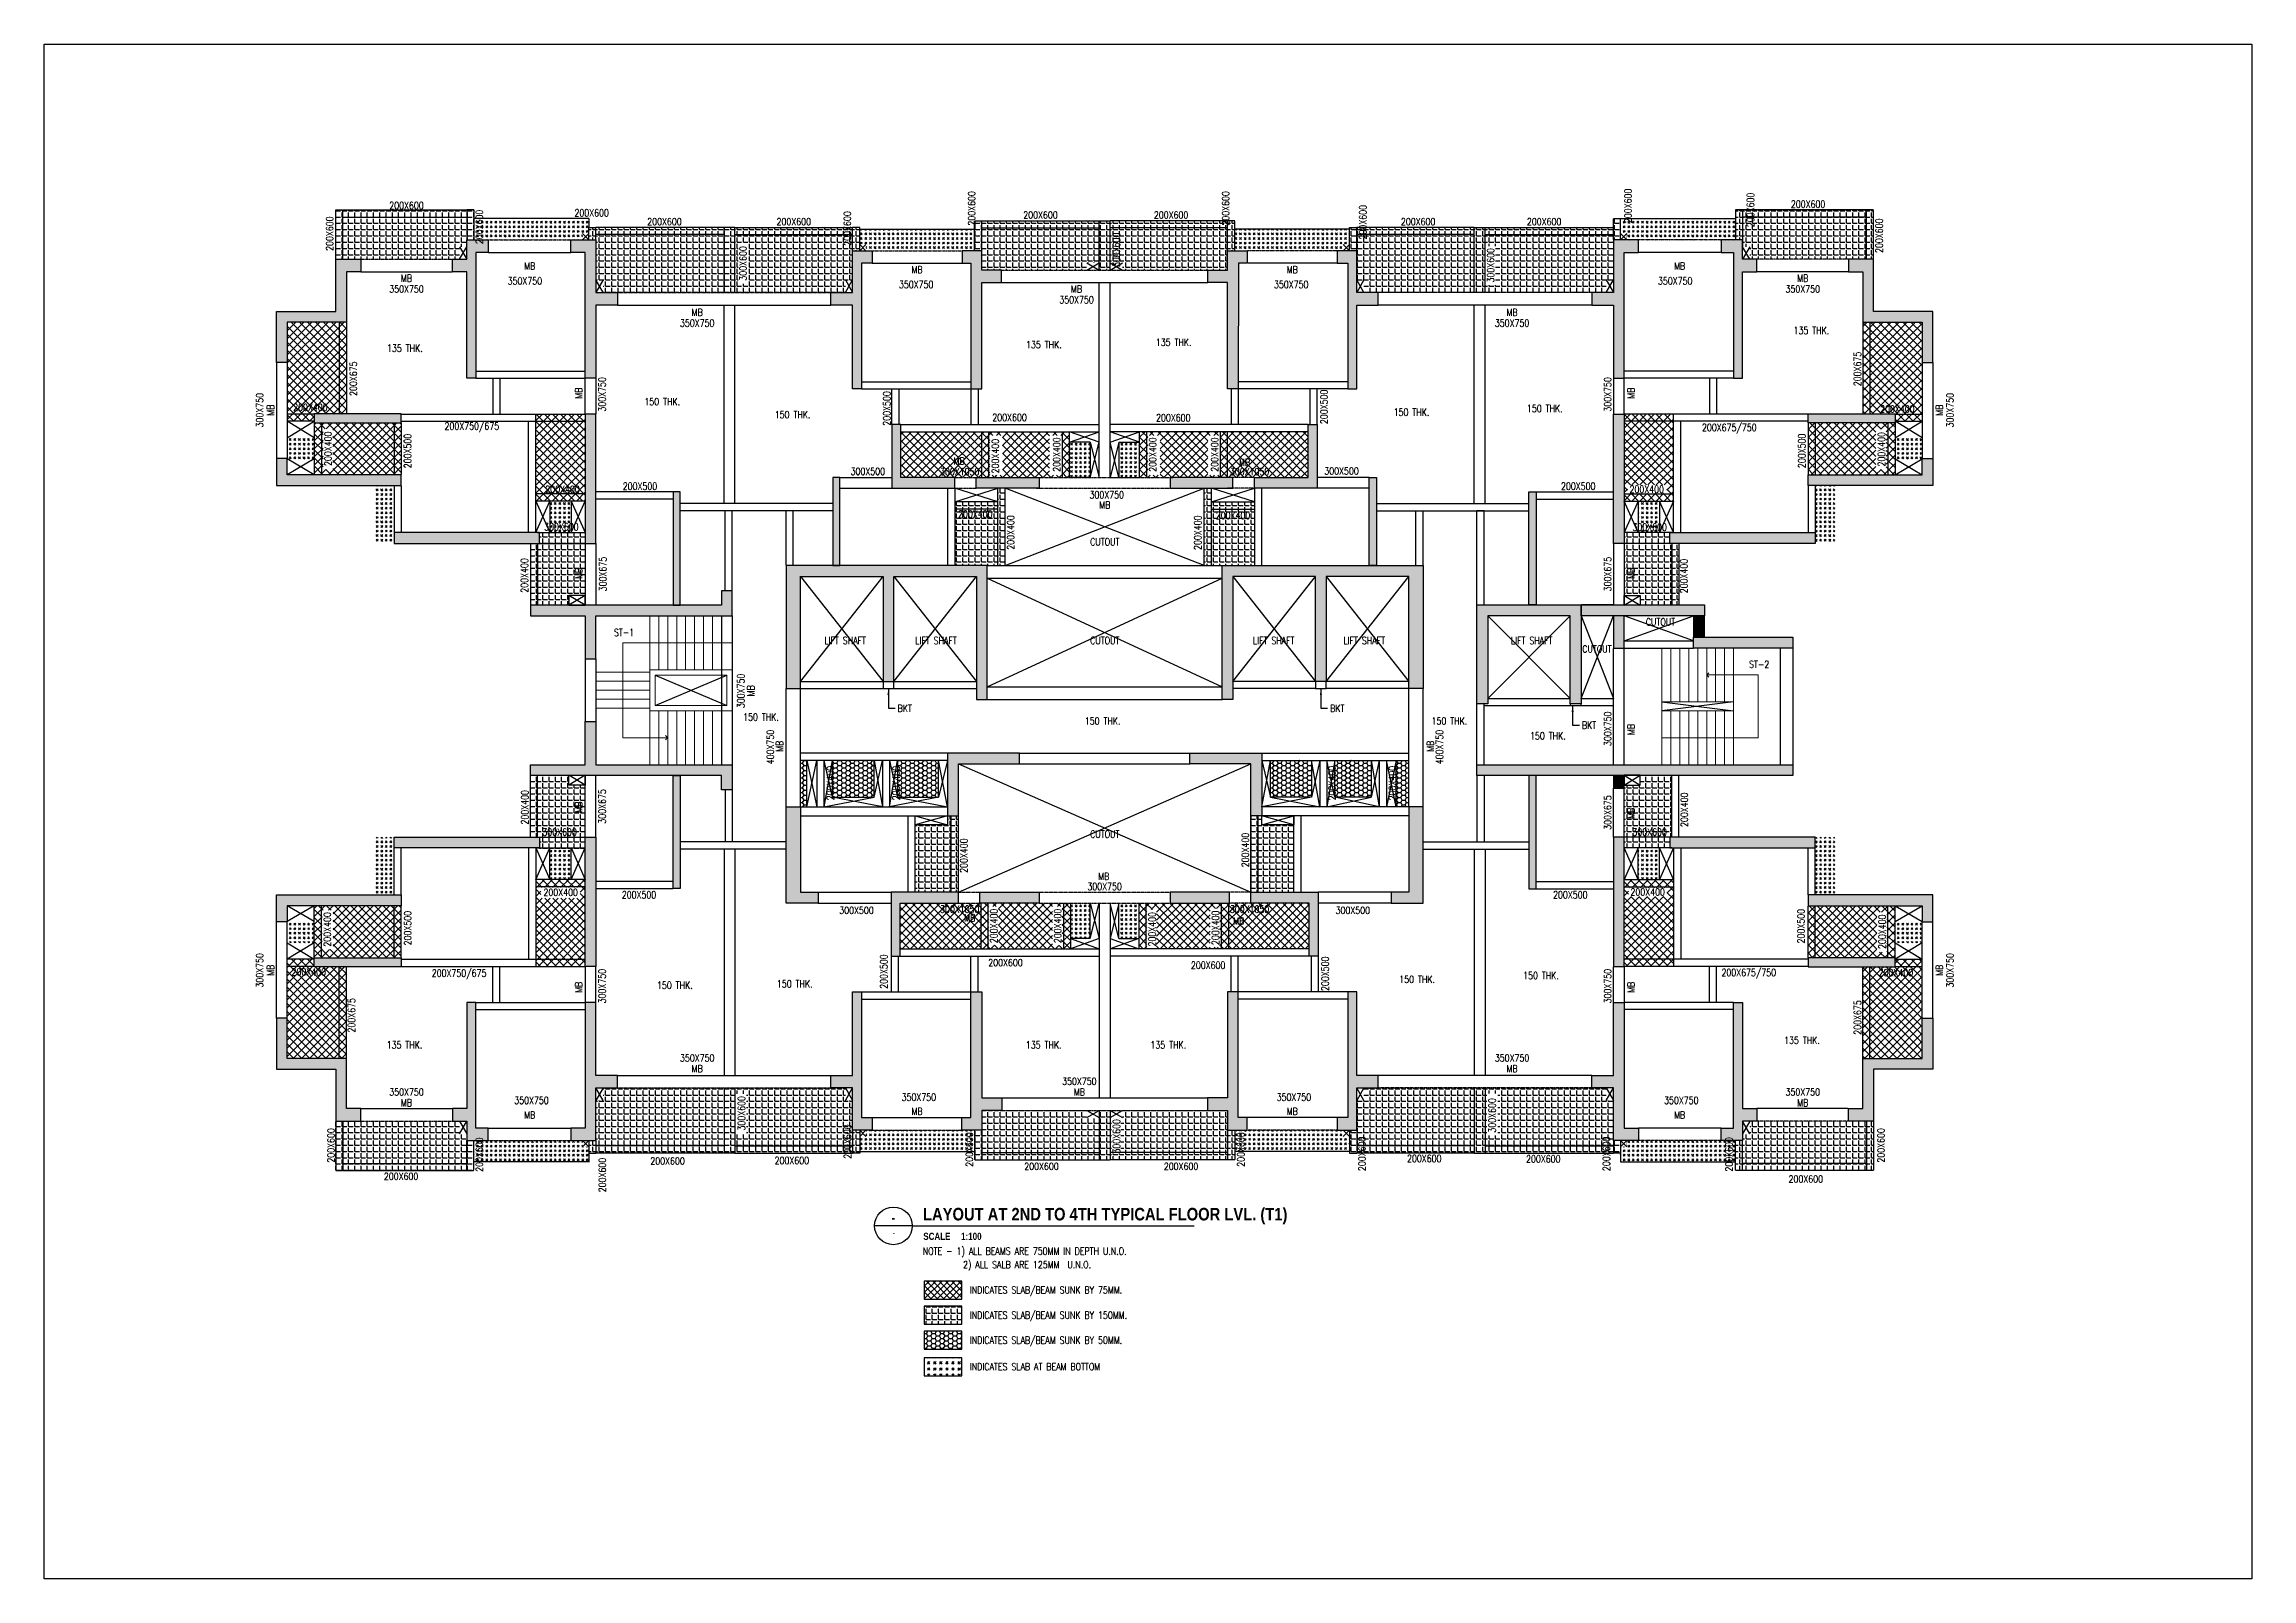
# Model space of a CAD drawing. Header units: millimetres. Extents: x 4277 to 218637, y 6776 to 49510.
# Drawn here: x 77037 to 138550, y 6776 to 49510 of the extents above; entities that cross this region are included whole.
import ezdxf
from ezdxf.enums import TextEntityAlignment as Align

# ---------------------------------------------------------------- set-up
doc = ezdxf.new("R2010")
doc.units = ezdxf.units.MM
doc.header["$PDMODE"] = 35
doc.linetypes.add('DASHED2', pattern=[0.375, 0.25, -0.125])
doc.linetypes.add('HIDDEN', pattern=[0.375, 0.25, -0.125])
for name, color, linetype in [('A-REFR-TITL-100', 2, 'Continuous'), ('BEAM', 3, 'DASHED2'), ('BEAM NO', 3, 'Continuous'), ('COL', 6, 'Continuous'), ('col solid', 20, 'Continuous'), ('COVER', 2, 'Continuous'), ('CUTOUT', 9, 'Continuous'), ('HAT', 30, 'Continuous'), ('SLAB NO', 3, 'Continuous'), ('TEXT', 3, 'Continuous')]:
    doc.layers.add(name, color=color, linetype=linetype)
for name, color, linetype, lineweight in [('BEAM SIZES', 3, 'Continuous', 0), ('Boundary', 40, 'Continuous', 30), ('Origin', 40, 'Continuous', 30), ('OTHER', 7, 'Continuous', 30), ('S-STRS', 31, 'Continuous', 18), ('S-STRS-ANNO', 31, 'Continuous', 18)]:
    doc.layers.add(name, color=color, linetype=linetype, lineweight=lineweight)
doc.styles.add('Arial', font='arial.ttf')
doc.styles.add('ARIAL-TITLE', font='arialbd.ttf')
doc.styles.add('romance', font='SIMPLEX.shx')
doc.styles.add('ROMANS', font='romans.shx', dxfattribs={"width": 1.2})
doc.dimstyles.new('100T', dxfattribs={"dimtxt": 200, "dimasz": 180, "dimexe": 50, "dimexo": 50, "dimgap": 75, "dimtad": 1, "dimdec": 0, "dimzin": 0, "dimdsep": 46, "dimtxsty": 'romance', "dimcen": 0.09, "dimdle": 150, "dimclrd": 11, "dimclre": 11, "dimclrt": 2, "dimadec": 0, "dimazin": 0, "dimtfac": 1, "dimtdec": 0, "dimtofl": 0, "dimtmove": 0, "dimatfit": 3, "dimfxl": 1, "dimtolj": 1, "dimtzin": 0, "dimarcsym": 0})
pattern_1 = [(0, (140000.34, -120499.32), (0, 174.625), [127, -47.625]), (90, (140000.34, -120499.32), (-174.625, 1e-14), [127, -47.625])]
pattern_2 = [(45, (140000.34, -120499.32), (-112.2532, 112.2532), []), (135, (140000.34, -120499.32), (-112.2532, -112.2532), [])]
pattern_3 = [(45, (140000.34, -120499.32), (127.27922, 0), [75, -105]), (45, (140032.16, -120499.32), (127.27922, 0), [30, -150]), (45, (140000.34, -120467.5), (127.27922, 0), [30, -150])]
pattern_4 = [(0, (140000.34, -120499.316), (119.0625, 68.740766), [79.375, -158.75]), (120, (140000.34, -120499.316), (-119.0625, 68.740767), [79.375, -158.75]), (60, (140000.34, -120499.316), (3e-07, 137.481533), [-158.75, 79.375])]
pattern_5 = [(0, (140000.32, -128989.37), (0, 174.625), [127, -47.625]), (90, (140000.32, -128989.37), (-174.625, 1e-14), [127, -47.625])]

msp = doc.modelspace()

# ---------------------------------------------------------------- texts
at = {"layer": 'BEAM NO', "style": 'ROMANS', "width": 0.8}
for s, p in [('MB', (87133, 42832, 0)), ('MB', (90564, 43172, 0)), ('MB', (101358, 43071, 0)), ('MB', (111813, 43071, 0)), ('MB', (122606, 43172, 0)), ('MB', (126037, 42832, 0)), ('MB', (105802, 42532, 0)), ('MB', (95233, 41882, 0)), ('MB', (117937, 41882, 0)), ('MB', (102533, 37744, 0)), ('MB', (110484, 37707, 0)), ('MB', (106589, 36516, 0)), ('BKT', (101017, 30857, 0)), ('BKT', (113067, 30857, 0)), ('BKT', (120082, 30386, 0)), ('MB', (106559, 26176, 0)), ('MB', (102829, 25023, 0)), ('MB', (110321, 24934, 0)), ('MB', (95233, 20823, 0)), ('MB', (117937, 20823, 0)), ('MB', (105881, 20173, 0)), ('MB', (87133, 19873, 0)), ('MB', (90564, 19533, 0)), ('MB', (101358, 19633, 0)), ('MB', (111813, 19633, 0)), ('MB', (122606, 19533, 0)), ('MB', (126037, 19873, 0))]:
    msp.add_text(s, height=200, dxfattribs=at).set_placement(p, align=Align.BOTTOM_CENTER)
for p in [(83502, 39317, 0), (92090, 39792, 0), (121413, 39792, 0), (130002, 39317, 0), (92092, 34774, 0), (121411, 34774, 0), (96885, 31504, 0), (121411, 30426, 0), (97686, 29958, 0), (115818, 29958, 0), (92092, 28264, 0), (121411, 28093, 0), (83502, 23720, 0), (92090, 23246, 0), (121413, 23246, 0), (130002, 23720, 0)]:
    msp.add_text('MB', height=200, rotation=90, dxfattribs=at).set_placement(p, align=Align.BOTTOM_CENTER)
at = {"layer": 'BEAM SIZES', "style": 'ROMANS', "width": 0.8}
for s, p in [('200X600', (87133, 44857, 0)), ('200X600', (92292, 44652, 0)), ('200X600', (126185, 44894, 0)), ('200X600', (94320, 44409, 0)), ('200X600', (97923, 44409, 0)), ('200X600', (104798, 44594, 0)), ('200X600', (108436, 44594, 0)), ('200X600', (115320, 44409, 0)), ('200X600', (118830, 44409, 0)), ('350X750', (87133, 42533, 0)), ('350X750', (90432, 42758, 0)), ('350X750', (101333, 42658, 0)), ('350X750', (105802, 42233, 0)), ('350X750', (111783, 42658, 0)), ('350X750', (122483, 42758, 0)), ('350X750', (126037, 42533, 0)), ('350X750', (95233, 41583, 0)), ('350X750', (117937, 41583, 0)), ('200X400', (84455, 39238, 0)), ('200X400', (128673, 39189, 0)), ('200X750/675', (88953, 38715, 0)), ('200X600', (103936, 38954, 0)), ('200X600', (108498, 38946, 0)), ('200X675/750', (123990, 38675, 0)), ('300X500', (99987, 37453, 0)), ('300X1050', (102547, 37444, 0)), ('300X1050', (110623, 37444, 0)), ('300X500', (113186, 37463, 0)), ('200X400', (91481, 36956, 0)), ('200X500', (93638, 37040, 0)), ('300X750', (106644, 36802, 0)), ('200X500', (119781, 37041, 0)), ('200X400', (121690, 36957, 0)), ('200X400', (102981, 36265)), ('200X400', (110162, 36227, 0)), ('300X600', (91448, 35909, 0)), ('300X600', (121771, 35900, 0)), ('300X600', (91400, 27410, 0)), ('300X600', (121771, 27410, 0)), ('200X400', (91429, 25733)), ('200X500', (93611, 25662, 0)), ('300X750', (106585, 25894, 0)), ('200X500', (119560, 25662, 0)), ('200X400', (121716, 25741)), ('300X500', (99671, 25230, 0)), ('300X1050', (102547, 25261, 0)), ('300X1050', (110623, 25261, 0)), ('300X500', (113500, 25230, 0)), ('200X600', (103823, 23773, 0)), ('200X400', (84410, 23512)), ('200X750/675', (88598, 23482, 0)), ('200X600', (109469, 23702, 0)), ('200X675/750', (124533, 23499)), ('200X400', (128632, 23495)), ('350X750', (95233, 21121, 0)), ('350X750', (117937, 21121, 0)), ('350X750', (87133, 20171, 0)), ('350X750', (105881, 20471, 0)), ('350X750', (126037, 20171, 0)), ('350X750', (90615, 19938, 0)), ('350X750', (101409, 20028, 0)), ('350X750', (111859, 20028, 0)), ('350X750', (122653, 19938, 0)), ('200X600', (94407, 18250, 0)), ('200X600', (97870, 18264, 0)), ('200X600', (115491, 18320, 0)), ('200X600', (118807, 18309, 0)), ('200X600', (86982, 17822, 0)), ('200X600', (104826, 18104, 0)), ('200X600', (108714, 18104, 0)), ('200X600', (126121, 17749, 0))]:
    msp.add_text(s, height=200, dxfattribs=at).set_placement(p, align=Align.BOTTOM_CENTER)
for s, p in [('200X600', (103042, 44937, 0)), ('200X600', (110117, 44937, 0)), ('200X600', (113941, 44552, 0)), ('200X600', (121329, 45006, 0)), ('200X600', (124741, 44894)), ('200X600', (85150, 44233, 0)), ('200X600', (89321, 44421, 0)), ('200X600', (99575, 44378, 0)), ('200X600', (128326, 44175, 0)), ('300X600', (96668, 43404, 0)), ('300X600', (107075, 43781, 0)), ('300X600', (117499, 43352, 0)), ('200X675', (85810, 40194, 0)), ('200X675', (127721, 40465)), ('300X750', (92743, 39758, 0)), ('300X750', (120760, 39758, 0)), ('300X750', (83203, 39317, 0)), ('200X500', (100675, 39366, 0)), ('200X500', (112858, 39410)), ('300X750', (130300, 39317, 0)), ('200X400', (85106, 38243)), ('200X500', (87323, 38180, 0)), ('200X400', (103698, 38038)), ('200X400', (105410, 38081, 0)), ('200X400', (108082, 38081, 0)), ('200X400', (109810, 38081, 0)), ('200X500', (126170, 38185)), ('200X400', (128391, 38229, 0)), ('200X400', (104126, 35912)), ('200X400', (109340, 35905, 0)), ('200X400', (90579, 34715, 0)), ('300X675', (92762, 34754, 0)), ('300X675', (120759, 34754, 0)), ('200X400', (122885, 34699)), ('300X750', (96607, 31500, 0)), ('300X750', (120759, 30446, 0)), ('400X750', (97429, 29938, 0)), ('400X750', (116074, 29938, 0)), ('200X400', (99105, 28934, 0)), ('200X400', (100937, 28934, 0)), ('200X400', (113080, 28934, 0)), ('200X400', (114761, 28934, 0)), ('200X400', (90589, 28260, 0)), ('300X675', (92745, 28284, 0)), ('300X675', (120759, 28113, 0)), ('200X400', (122895, 28191, 0)), ('200X400', (102822, 26913, 0)), ('200X400', (110666, 27070)), ('200X400', (85085, 24859)), ('200X500', (87327, 24895, 0)), ('200X400', (103657, 24955)), ('200X400', (105435, 24956, 0)), ('200X400', (108070, 24863)), ('200X400', (109835, 24903, 0)), ('200X500', (126148, 24950, 0)), ('200X400', (128410, 24794, 0)), ('300X750', (83203, 23720, 0)), ('200X500', (100591, 23685, 0)), ('200X500', (112890, 23624, -6)), ('300X750', (130300, 23720, 0)), ('300X750', (92743, 23280, 0)), ('300X750', (120760, 23280, 0)), ('200X675', (85761, 22468, 0)), ('200X675', (127724, 22406, 0)), ('300X600', (96627, 19738, 0)), ('300X600', (117541, 19680, 0)), ('200X600', (85188, 18844, 0)), ('200X600', (99581, 18951, 0)), ('200X600', (102977, 18731, 0)), ('300X600', (107077, 19097, 0)), ('200X600', (110542, 18731, 0)), ('200X600', (113914, 18610, 0)), ('200X600', (120726, 18610, 0)), ('200X600', (128379, 18845, 0)), ('200X600', (89324, 18588, 0)), ('200X600', (92749, 18020, 0)), ('200X600', (124141, 18596, 0))]:
    msp.add_text(s, height=200, rotation=90, dxfattribs=at).set_placement(p, align=Align.BOTTOM_CENTER)
at = {"layer": 'CUTOUT', "style": 'ROMANS', "width": 0.8}
for s, p in [('CUTOUT', (106589, 35652, 0)), ('CUTOUT', (122072, 33422, 0)), ('LIFT SHAFT', (99355, 32904, 0)), ('LIFT SHAFT', (101887, 32904, 0)), ('CUTOUT', (106589, 32904, 0)), ('LIFT SHAFT', (111296, 32904, 0)), ('LIFT SHAFT', (113818, 32904, 0)), ('LIFT SHAFT', (118485, 32904, 0)), ('CUTOUT', (120302, 32666, 0)), ('CUTOUT', (106589, 27511, 0))]:
    msp.add_text(s, height=200, dxfattribs=at).set_placement(p, align=Align.MIDDLE_CENTER)
at = {"layer": 'S-STRS-ANNO', "style": 'ROMANS', "width": 0.8}
for s, p in [('ST-1', (93194, 32969, 0)), ('ST-2', (124822, 32083, 0))]:
    msp.add_text(s, height=200, dxfattribs=at).set_placement(p, align=Align.BOTTOM_CENTER)
at = {"layer": 'SLAB NO', "style": 'ROMANS', "width": 0.8}
for s, p in [('135 THK.', (104891, 40981)), ('135 THK.', (108508, 41047)), ('135 THK.', (126278, 41378)), ('135 THK.', (87087, 40884, 0)), ('150 THK.', (94258, 39397, 0)), ('150 THK.', (118849, 39206)), ('150 THK.', (97890, 39032)), ('150 THK.', (115135, 39102)), ('150 THK.', (97010, 30612)), ('150 THK.', (106530, 30505)), ('150 THK.', (116191, 30505)), ('150 THK.', (118935, 30089)), ('150 THK.', (94609, 23145)), ('150 THK.', (97950, 23184)), ('150 THK.', (115292, 23308)), ('150 THK.', (118744, 23415)), ('135 THK.', (87077, 21484)), ('135 THK.', (104887, 21484)), ('135 THK.', (108359, 21484)), ('135 THK.', (126015, 21611))]:
    msp.add_text(s, height=200, dxfattribs=at).set_placement(p, align=Align.BOTTOM_CENTER)
at = {"layer": 'TEXT', "ltscale": 50, "style": 'ROMANS', "width": 0.8}
for s, p in [('NOTE - 1) ALL BEAMS ARE 750MM IN DEPTH U.N.O.', (101519, 15901)), ('2) ALL SALB ARE 125MM  U.N.O.', (102640, 15526)), ('INDICATES SLAB/BEAM SUNK BY 75MM. ', (102828, 14817)), ('INDICATES SLAB/BEAM SUNK BY 150MM. ', (102828, 14119)), ('INDICATES SLAB/BEAM SUNK BY 50MM. ', (102828, 13421)), ('INDICATES SLAB AT BEAM BOTTOM', (102828, 12683))]:
    msp.add_text(s, height=200, dxfattribs=at).set_placement(p, align=Align.MIDDLE_LEFT)

# ---------------------------------------------------------------- blocks, each defined once
blk = doc.blocks.new('A-DETAIL-TITLE-100')
at = {"layer": 'A-REFR-TITL-100', "linetype": 'Continuous'}
blk.add_line((0, 0), (-1050, 0), dxfattribs=at)
blk.add_circle((-525, 0), 525, dxfattribs=at)
at = {"layer": 'A-REFR-TITL-100', "color": 4, "style": 'ARIAL-TITLE'}
for tag, p, height in [('TITLE1', (450, 937), 500), ('TITLE2', (450, 237), 500), ('SCALE1', (450, -480), 300), ('SCALE2', (2479, -480), 300)]:
    blk.add_attdef(tag, p, '', height=height, dxfattribs=at)
at = {"layer": 'A-REFR-TITL-100', "color": 4, "linetype": 'Continuous', "style": 'ARIAL-TITLE'}
blk.add_attdef('DRWG-NO', text='', height=400, dxfattribs=at).set_placement((-751, 326), align=Align.MIDDLE)
at = {"layer": 'A-REFR-TITL-100', "color": 4, "linetype": 'Continuous', "style": 'Arial', "width": 0.8}
blk.add_attdef('DRAWING-REF', text='', height=200, dxfattribs=at).set_placement((-735, -270), align=Align.MIDDLE)

# ---------------------------------------------------------------- hatches: boundary and pattern name
at = {"layer": 'col solid'}
h = msp.add_hatch(color=256, dxfattribs=at)
h.dxf.hatch_style = 1
h.paths.add_polyline_path([(88810, 44059), (89410, 44059), (89410, 43709), (89060, 43709), (89060, 40209), (88810, 40209), (88810, 43169), (88411, 43169), (88411, 43519), (88810, 43519)])
h = msp.add_hatch(color=256, dxfattribs=at)
h.dxf.hatch_style = 1
h.paths.add_polyline_path([(92410, 42244), (92410, 40209), (92110, 40209), (92110, 43709), (91710, 43709), (91710, 44059), (92410, 44059), (92410, 42594), (93011, 42594), (93011, 42244), (92410, 42244)])
h = msp.add_hatch(color=256, dxfattribs=at)
h.dxf.hatch_style = 1
h.paths.add_polyline_path([(98960, 42594), (99560, 42594), (99560, 43759), (100110, 43759), (100110, 43409), (99810, 43409), (99810, 39909), (99560, 39909), (99560, 42244), (98960, 42244)])
h = msp.add_hatch(color=256, dxfattribs=at)
h.dxf.hatch_style = 1
h.paths.add_polyline_path([(102860, 39909), (103160, 39909), (103160, 42869), (103710, 42869), (103710, 43219), (103160, 43219), (103161, 43759), (102611, 43759), (102611, 43409), (102859, 43409)])
h = msp.add_hatch(color=256, dxfattribs=at)
h.dxf.hatch_style = 1
h.paths.add_polyline_path([(110310, 39909), (110010, 39909), (110010, 42869), (109460, 42869), (109460, 43219), (110010, 43219), (110010, 43759), (110560, 43759), (110560, 43409), (110311, 43409)])
h = msp.add_hatch(color=256, dxfattribs=at)
h.dxf.hatch_style = 1
h.paths.add_polyline_path([(114210, 42594), (113610, 42594), (113610, 43759), (113060, 43759), (113060, 43409), (113360, 43409), (113360, 39909), (113610, 39909), (113610, 42244), (114210, 42244)])
h = msp.add_hatch(color=256, dxfattribs=at)
h.dxf.hatch_style = 1
h.paths.add_polyline_path([(120760, 42244), (120760, 40209), (121060, 40209), (121061, 43709), (121461, 43709), (121461, 44059), (120761, 44059), (120760, 42594), (120159, 42594), (120159, 42244), (120760, 42244)])
h = msp.add_hatch(color=256, dxfattribs=at)
h.dxf.hatch_style = 1
h.paths.add_polyline_path([(124360, 44059), (123760, 44059), (123760, 43709), (124110, 43709), (124110, 40209), (124360, 40209), (124360, 43169), (124759, 43169), (124759, 43519), (124360, 43519)])
h = msp.add_hatch(color=256, dxfattribs=at)
h.dxf.hatch_style = 1
h.paths.add_polyline_path([(85160, 41769), (83810, 41769), (83810, 40649), (83510, 40649), (83510, 42069), (85160, 42069), (85160, 43519), (85860, 43519), (85860, 43169), (85460, 43169), (85460, 41769)])
h = msp.add_hatch(color=256, dxfattribs=at)
h.dxf.hatch_style = 1
h.paths.add_polyline_path([(128010, 41769), (129360, 41769), (129360, 40649), (129660, 40649), (129660, 42069), (128010, 42069), (128010, 43519), (127310, 43519), (127310, 43169), (127710, 43169), (127710, 41769)])
h = msp.add_hatch(color=256, dxfattribs=at)
h.dxf.hatch_style = 1
h.paths.add_polyline_path([(86985, 39212), (84560, 39212), (84560, 38969), (86985, 38969)])
h = msp.add_hatch(color=256, dxfattribs=at)
h.dxf.hatch_style = 1
h.paths.add_polyline_path([(92412, 39209), (92110, 39209), (92110, 35609), (92412, 35609)])
h = msp.add_hatch(color=256, dxfattribs=at)
h.dxf.hatch_style = 1
h.paths.add_polyline_path([(100910, 38919), (100660, 38919), (100660, 37144), (102410, 37144), (102410, 37444), (100910, 37444)])
h = msp.add_hatch(color=256, dxfattribs=at)
h.dxf.hatch_style = 1
h.paths.add_polyline_path([(112260, 38919), (112510, 38919), (112510, 37144), (110760, 37144), (110760, 37444), (112260, 37444)])
h = msp.add_hatch(color=256, dxfattribs=at)
h.dxf.hatch_style = 1
h.paths.add_polyline_path([(120759, 39209), (121060, 39209), (121060, 35609), (120759, 35609)])
h = msp.add_hatch(color=256, dxfattribs=at)
h.dxf.hatch_style = 1
h.paths.add_polyline_path([(126185, 39219), (128610, 39219), (128610, 38969), (126185, 38969)])
h = msp.add_hatch(color=256, dxfattribs=at)
h.dxf.hatch_style = 1
h.paths.add_polyline_path([(86985, 37219), (86985, 37519), (83810, 37519), (83810, 37969), (83510, 37969), (83510, 37219)])
h = msp.add_hatch(color=256, dxfattribs=at)
h.dxf.hatch_style = 1
h.paths.add_polyline_path([(126185, 37219), (126185, 37519), (129360, 37519), (129360, 37969), (129660, 37969), (129660, 37219)])
h = msp.add_hatch(color=256, dxfattribs=at)
h.dxf.hatch_style = 1
h.paths.add_polyline_path([(94561, 33891), (94761, 33891), (94762, 33891), (94762, 37041), (94562, 37041)])
h = msp.add_hatch(color=256, dxfattribs=at)
h.dxf.hatch_style = 1
h.paths.add_polyline_path([(99210, 34991), (99210, 37444), (99010, 37444), (99010, 34991)])
h = msp.add_hatch(color=256, dxfattribs=at)
h.dxf.hatch_style = 1
h.paths.add_polyline_path([(103010, 37444), (104760, 37444), (104760, 37144), (103010, 37144)])
h = msp.add_hatch(color=256, dxfattribs=at)
h.dxf.hatch_style = 1
h.paths.add_polyline_path([(110160, 37444), (108410, 37444), (108410, 37144), (110160, 37144)])
h = msp.add_hatch(color=256, dxfattribs=at)
h.dxf.hatch_style = 1
h.paths.add_polyline_path([(113960, 34991), (113960, 37444), (114160, 37444), (114160, 34991)])
h = msp.add_hatch(color=256, dxfattribs=at)
h.dxf.hatch_style = 1
h.paths.add_polyline_path([(118409, 33894), (118409, 33894), (118609, 33894), (118609, 37044), (118409, 37044)])
h = msp.add_hatch(color=256, dxfattribs=at)
h.dxf.hatch_style = 1
h.paths.add_polyline_path([(90835, 35909), (86785, 35909), (86785, 35609), (90835, 35609)])
h = msp.add_hatch(color=256, dxfattribs=at)
h.dxf.hatch_style = 1
h.paths.add_polyline_path([(122335, 35909), (126385, 35909), (126385, 35609), (122335, 35609)])
h = msp.add_hatch(color=256, dxfattribs=at)
h.dxf.hatch_style = 1
h.paths.add_polyline_path([(97711, 34991), (97711, 31566), (98111, 31566), (98111, 34691), (100411, 34691), (100411, 31766), (100711, 31766), (100711, 34691), (103011, 34691), (103011, 31266), (103311, 31266), (103311, 34991)])
h = msp.add_hatch(color=256, dxfattribs=at)
h.dxf.hatch_style = 1
h.paths.add_polyline_path([(115460, 34991), (115460, 31566), (115060, 31566), (115060, 34691), (112760, 34691), (112760, 31766), (112460, 31766), (112460, 34691), (110160, 34691), (110160, 31266), (109860, 31266), (109860, 34991)])
h = msp.add_hatch(color=256, dxfattribs=at)
h.dxf.hatch_style = 1
h.paths.add_polyline_path([(96211, 33591), (96211, 34291), (95911, 34291), (95911, 33891), (90585, 33891), (90585, 33591), (92111, 33591), (92111, 33191), (92411, 33191), (92411, 33591)])
h = msp.add_hatch(color=256, dxfattribs=at)
h.dxf.hatch_style = 1
h.paths.add_polyline_path([(96211, 33591), (96211, 34291), (95911, 34291), (95911, 33891), (92411, 33891), (92411, 33891), (92111, 33891), (92112, 33891), (90585, 33891), (90585, 33591), (92111, 33591), (92111, 32391), (92411, 32391), (92411, 33591)])
h = msp.add_hatch(color=256, dxfattribs=at)
h.dxf.hatch_style = 1
h.paths.add_polyline_path([(116960, 33894), (119860, 33894), (119860, 31144), (119560, 31144), (119560, 33594), (117260, 33594), (117260, 31144), (116960, 31144)])
h = msp.add_hatch(color=256, dxfattribs=at)
h.dxf.hatch_style = 1
h.paths.add_polyline_path([(116960, 33894), (119860, 33894), (119860, 31144), (119560, 31144), (119560, 33594), (117260, 33594), (117260, 31144), (116960, 31144)])
h = msp.add_hatch(color=256, dxfattribs=at)
h.dxf.hatch_style = 1
h.paths.add_polyline_path([(119860, 33894), (123297, 33894), (123297, 33594), (119860, 33594)])
h = msp.add_hatch(color=256, dxfattribs=at)
h.dxf.hatch_style = 1
h.paths.add_polyline_path([(120759, 32694), (121059, 32694), (121059, 33594), (120759, 33594)])
h = msp.add_hatch(color=256, dxfattribs=at)
h.dxf.hatch_style = 1
h.paths.add_polyline_path([(122997, 32994), (123297, 32994), (123297, 33594), (122997, 33594)])
h = msp.add_hatch(color=256, dxfattribs=at)
h.dxf.hatch_style = 1
h.paths.add_polyline_path([(125760, 32694), (122997, 32694), (122997, 32994), (125760, 32994)])
h = msp.add_hatch(color=256, dxfattribs=at)
h.dxf.hatch_style = 1
h.paths.add_polyline_path([(96211, 29447), (96211, 28747), (95911, 28747), (95911, 29147), (90585, 29147), (90585, 29447), (92111, 29447), (92111, 30647), (92411, 30647), (92411, 29447)])
h = msp.add_hatch(color=256, dxfattribs=at)
h.dxf.hatch_style = 1
h.paths.add_polyline_path([(96211, 29447), (96211, 28747), (95911, 28747), (95911, 29147), (90585, 29147), (90585, 29447), (92111, 29447), (92111, 30647), (92411, 30647), (92411, 29447)])
h = msp.add_hatch(color=256, dxfattribs=at)
h.dxf.hatch_style = 1
h.paths.add_polyline_path([(102210, 29766), (102210, 28019), (102510, 28019), (102510, 29467), (104210, 29467), (104210, 29766)])
h = msp.add_hatch(color=256, dxfattribs=at)
h.dxf.hatch_style = 1
h.paths.add_polyline_path([(102210, 29766), (102210, 28019), (102510, 28019), (102510, 29467), (104210, 29467), (104210, 29766)])
h = msp.add_hatch(color=256, dxfattribs=at)
h.dxf.hatch_style = 1
h.paths.add_polyline_path([(110961, 29766), (110961, 28019), (110661, 28019), (110661, 29467), (108961, 29467), (108961, 29766)])
h = msp.add_hatch(color=256, dxfattribs=at)
h.dxf.hatch_style = 1
h.paths.add_polyline_path([(110961, 29766), (110961, 28019), (110661, 28019), (110661, 29467), (108961, 29467), (108961, 29766)])
h = msp.add_hatch(color=256, dxfattribs=at)
h.dxf.hatch_style = 1
h.paths.add_polyline_path([(94561, 29147), (94561, 25997), (94761, 25997), (94761, 29147), (94761, 29147)])
h = msp.add_hatch(color=256, dxfattribs=at)
h.dxf.hatch_style = 1
h.paths.add_polyline_path([(116960, 29444), (125760, 29444), (125760, 29144), (116960, 29144)])
h = msp.add_hatch(color=256, dxfattribs=at)
h.dxf.hatch_style = 1
h.paths.add_polyline_path([(116960, 29444), (125760, 29444), (125760, 29144), (116960, 29144)])
h = msp.add_hatch(color=256, dxfattribs=at)
h.dxf.hatch_style = 1
h.paths.add_polyline_path([(118409, 25994), (118609, 25994), (118609, 29144), (118409, 29144), (118409, 29144)])
h = msp.add_hatch(color=256, dxfattribs=at)
h.dxf.hatch_style = 1
h.paths.add_polyline_path([(120759, 29144), (120759, 28791), (121059, 28791), (121059, 29144)])
h = msp.add_hatch(color=256, dxfattribs=at)
h.dxf.hatch_style = 1
h.paths.add_polyline_path([(120759, 29144), (120759, 28791), (121059, 28791), (121059, 29144)])
h = msp.add_hatch(color=256, dxfattribs=at)
h.dxf.hatch_style = 1
h.paths.add_polyline_path([(97710, 25594), (97710, 28269), (98110, 28269), (98110, 25894), (98599, 25894), (98599, 25594)])
h = msp.add_hatch(color=256, dxfattribs=at)
h.dxf.hatch_style = 1
h.paths.add_polyline_path([(115460, 25594), (115460, 28269), (115060, 28269), (115060, 25894), (114572, 25894), (114572, 25594)])
h = msp.add_hatch(color=256, dxfattribs=at)
h.dxf.hatch_style = 1
h.paths.add_polyline_path([(90835, 27129), (86785, 27129), (86785, 27429), (90835, 27429)])
h = msp.add_hatch(color=256, dxfattribs=at)
h.dxf.hatch_style = 1
h.paths.add_polyline_path([(92412, 23829), (92110, 23829), (92110, 27429), (92412, 27429)])
h = msp.add_hatch(color=256, dxfattribs=at)
h.dxf.hatch_style = 1
h.paths.add_polyline_path([(120759, 23829), (121060, 23829), (121060, 27429), (120759, 27429)])
h = msp.add_hatch(color=256, dxfattribs=at)
h.dxf.hatch_style = 1
h.paths.add_polyline_path([(122335, 27129), (126385, 27129), (126385, 27429), (122335, 27429)])
h = msp.add_hatch(color=256, dxfattribs=at)
h.dxf.hatch_style = 1
h.paths.add_polyline_path([(102510, 25894), (100635, 25894), (100635, 24119), (100885, 24119), (100885, 25594), (102510, 25594)])
h = msp.add_hatch(color=256, dxfattribs=at)
h.dxf.hatch_style = 1
h.paths.add_polyline_path([(103109, 25594), (103109, 25894), (104760, 25894), (104760, 25594)])
h = msp.add_hatch(color=256, dxfattribs=at)
h.dxf.hatch_style = 1
h.paths.add_polyline_path([(110061, 25594), (110061, 25894), (108410, 25894), (108410, 25594)])
h = msp.add_hatch(color=256, dxfattribs=at)
h.dxf.hatch_style = 1
h.paths.add_polyline_path([(110661, 25894), (112535, 25894), (112535, 24119), (112285, 24119), (112285, 25594), (110661, 25594)])
h = msp.add_hatch(color=256, dxfattribs=at)
h.dxf.hatch_style = 1
h.paths.add_polyline_path([(86985, 25819), (86985, 25519), (83810, 25519), (83810, 25069), (83510, 25069), (83510, 25819)])
h = msp.add_hatch(color=256, dxfattribs=at)
h.dxf.hatch_style = 1
h.paths.add_polyline_path([(126185, 25819), (126185, 25519), (129360, 25519), (129360, 25069), (129660, 25069), (129660, 25819)])
h = msp.add_hatch(color=256, dxfattribs=at)
h.dxf.hatch_style = 1
h.paths.add_polyline_path([(86985, 23819), (84560, 23819), (84560, 24069), (86985, 24069)])
h = msp.add_hatch(color=256, dxfattribs=at)
h.dxf.hatch_style = 1
h.paths.add_polyline_path([(126185, 23819), (128610, 23819), (128610, 24069), (126185, 24069)])
h = msp.add_hatch(color=256, dxfattribs=at)
h.dxf.hatch_style = 1
h.paths.add_polyline_path([(88810, 18979), (89410, 18979), (89410, 19329), (89060, 19329), (89060, 22829), (88810, 22829), (88810, 19869), (88411, 19869), (88411, 19519), (88810, 19519)])
h = msp.add_hatch(color=256, dxfattribs=at)
h.dxf.hatch_style = 1
h.paths.add_polyline_path([(92410, 20794), (92410, 22829), (92110, 22829), (92110, 19329), (91710, 19329), (91710, 18979), (92410, 18979), (92410, 20444), (93011, 20444), (93011, 20794), (92410, 20794)])
h = msp.add_hatch(color=256, dxfattribs=at)
h.dxf.hatch_style = 1
h.paths.add_polyline_path([(99560, 23119), (99810, 23119), (99810, 19619), (100110, 19619), (100110, 19269), (99560, 19269), (99560, 20444), (98960, 20444), (98960, 20794), (99560, 20794)])
h = msp.add_hatch(color=256, dxfattribs=at)
h.dxf.hatch_style = 1
h.paths.add_polyline_path([(102860, 23119), (103160, 23119), (103160, 20169), (103722, 20169), (103722, 19819), (103160, 19819), (103160, 19269), (102610, 19269), (102610, 19619), (102860, 19619)])
h = msp.add_hatch(color=256, dxfattribs=at)
h.dxf.hatch_style = 1
h.paths.add_polyline_path([(110310, 23119), (110010, 23119), (110010, 20169), (109448, 20169), (109448, 19819), (110010, 19819), (110010, 19269), (110560, 19269), (110560, 19619), (110310, 19619)])
h = msp.add_hatch(color=256, dxfattribs=at)
h.dxf.hatch_style = 1
h.paths.add_polyline_path([(113610, 23119), (113360, 23119), (113360, 19619), (113060, 19619), (113060, 19269), (113610, 19269), (113610, 20444), (114210, 20444), (114210, 20794), (113610, 20794)])
h = msp.add_hatch(color=256, dxfattribs=at)
h.dxf.hatch_style = 1
h.paths.add_polyline_path([(120760, 20794), (120760, 22829), (121060, 22829), (121061, 19329), (121461, 19329), (121461, 18979), (120761, 18979), (120760, 20444), (120159, 20444), (120159, 20794), (120760, 20794)])
h = msp.add_hatch(color=256, dxfattribs=at)
h.dxf.hatch_style = 1
h.paths.add_polyline_path([(124360, 18979), (123760, 18979), (123760, 19329), (124110, 19329), (124110, 22829), (124360, 22829), (124360, 19869), (124759, 19869), (124759, 19519), (124360, 19519)])
h = msp.add_hatch(color=256, dxfattribs=at)
h.dxf.hatch_style = 1
h.paths.add_polyline_path([(85160, 21269), (83810, 21269), (83810, 22389), (83510, 22389), (83510, 20969), (85160, 20969), (85160, 19519), (85860, 19519), (85860, 19869), (85460, 19869), (85460, 21269)])
h = msp.add_hatch(color=256, dxfattribs=at)
h.dxf.hatch_style = 1
h.paths.add_polyline_path([(128010, 21269), (129360, 21269), (129360, 22389), (129660, 22389), (129660, 20969), (128010, 20969), (128010, 19519), (127310, 19519), (127310, 19869), (127710, 19869), (127710, 21269)])
at = {"layer": 'HAT'}
h = msp.add_hatch(dxfattribs=at)
h.set_pattern_fill('ANGLE', color=256, scale=25)
h.set_pattern_definition(pattern_1)
h.paths.add_polyline_path([(85160, 44894), (89010, 44894), (89010, 44059), (88810, 44059), (88810, 43869), (88611, 43869), (88610, 43519), (85160, 43519)])
h = msp.add_hatch(dxfattribs=at)
h.set_pattern_fill('GOST_GLASS', color=256, scale=15)
h.set_pattern_definition([(45, (140000.35, -120299.32), (127.27922, 0), [75, -105]), (45, (140032.17, -120299.32), (127.27922, 0), [30, -150]), (45, (140000.35, -120267.5), (127.27922, 0), [30, -150])])
h.paths.add_polyline_path([(92210, 44654), (89010, 44654), (89010, 44059), (92035, 44059), (92035, 44234), (92210, 44234)])
h = msp.add_hatch(dxfattribs=at)
h.set_pattern_fill('ANGLE', color=256, scale=25)
h.set_pattern_definition(pattern_1)
h.paths.add_polyline_path([(95985, 44409), (95985, 42594), (92610, 42594), (92610, 42944), (92410, 42944), (92410, 44059), (92210, 44059), (92210, 44409)])
h = msp.add_hatch(dxfattribs=at)
h.set_pattern_fill('ANGLE', color=256, scale=25)
h.set_pattern_definition(pattern_1)
h.paths.add_polyline_path([(96655, 43959), (96655, 42836), (96375, 42836), (96375, 43959)], flags=16)
h.paths.add_polyline_path([(95985, 44409), (99761, 44409), (99760, 43759), (99560, 43759), (99560, 42944), (99360, 42944), (99360, 42594), (95985, 42594)])
h = msp.add_hatch(dxfattribs=at)
h.set_pattern_fill('GOST_GLASS', color=256, scale=15)
h.set_pattern_definition(pattern_3)
edge = h.paths.add_edge_path()
edge.add_line((102960, 44359), (99760, 44359))
edge.add_line((99760, 44359), (99760, 43934))
edge.add_line((99760, 43934), (99935, 43934))
edge.add_line((99935, 43934), (99935, 43759))
edge.add_line((99935, 43759), (102960, 43759))
edge.add_line((102960, 43759), (102960, 44359))
h = msp.add_hatch(dxfattribs=at)
h.set_pattern_fill('ANGLE', color=256, scale=25)
h.set_pattern_definition(pattern_1)
h.paths.add_polyline_path([(106735, 43219), (106435, 43219), (106435, 43419), (106085, 43419), (106085, 43219), (103160, 43219), (103161, 43759), (102960, 43759), (102960, 44594), (106735, 44594)])
h = msp.add_hatch(dxfattribs=at)
h.set_pattern_fill('ANGLE', color=256, scale=25)
h.set_pattern_definition(pattern_1)
h.paths.add_polyline_path([(106735, 44594), (106735, 43419), (107085, 43419), (107085, 43219), (110010, 43219), (110010, 43759), (110210, 43759), (110210, 44594)])
h = msp.add_hatch(dxfattribs=at)
h.set_pattern_fill('GOST_GLASS', color=256, scale=15)
h.set_pattern_definition(pattern_3)
edge = h.paths.add_edge_path()
edge.add_line((110210, 44354), (113410, 44354))
edge.add_line((113410, 44354), (113410, 43934))
edge.add_line((113410, 43934), (113235, 43934))
edge.add_line((113235, 43934), (113235, 43759))
edge.add_line((113235, 43759), (110210, 43759))
edge.add_line((110210, 43759), (110210, 44359))
h = msp.add_hatch(dxfattribs=at)
h.set_pattern_fill('ANGLE', color=256, scale=25)
h.set_pattern_definition(pattern_1)
h.paths.add_polyline_path([(117185, 44409), (113411, 44409), (113410, 43759), (113610, 43759), (113610, 42944), (113810, 42944), (113810, 42594), (117185, 42594)])
h = msp.add_hatch(dxfattribs=at)
h.set_pattern_fill('ANGLE', color=256, scale=25)
h.set_pattern_definition(pattern_1)
h.paths.add_polyline_path([(117185, 42799), (117185, 42594), (120560, 42594), (120560, 42944), (120760, 42944), (120761, 44059), (120960, 44059), (120960, 44409), (120961, 44654), (120761, 44654), (120761, 44409), (117185, 44409), (117185, 43889), (117475, 43889), (117475, 42799)])
h = msp.add_hatch(dxfattribs=at)
h.set_pattern_fill('GOST_GLASS', color=256, scale=15)
h.set_pattern_definition([(45, (140000.34, -120299.32), (127.27922, 0), [75, -105]), (45, (140032.16, -120299.32), (127.27922, 0), [30, -150]), (45, (140000.34, -120267.5), (127.27922, 0), [30, -150])])
h.paths.add_polyline_path([(120960, 44654), (124160, 44654), (124160, 44059), (121135, 44059), (121135, 44234), (120960, 44234)])
h = msp.add_hatch(dxfattribs=at)
h.set_pattern_fill('ANGLE', color=256, scale=25)
h.set_pattern_definition(pattern_1)
h.paths.add_polyline_path([(128010, 44894), (124160, 44894), (124160, 44059), (124360, 44059), (124360, 43869), (124560, 43869), (124560, 43519), (128010, 43519)])
at = {"layer": 'HAT', "linetype": 'ByBlock'}
h = msp.add_hatch(dxfattribs=at)
h.set_pattern_fill('ANSI37', color=256, scale=50)
h.set_pattern_definition(pattern_2)
edge = h.paths.add_edge_path()
edge.add_line((83810, 41769), (85460, 41769))
edge.add_line((85460, 41769), (85460, 39209))
edge.add_line((85360, 39209), (84560, 39209))
edge.add_line((84560, 39209), (84560, 39009))
edge.add_line((84560, 39009), (83810, 39009))
edge.add_line((83810, 39009), (83810, 41769))
h = msp.add_hatch(dxfattribs=at)
h.set_pattern_fill('ANSI37', color=256, scale=50)
h.set_pattern_definition(pattern_2)
edge = h.paths.add_edge_path()
edge.add_line((129360, 41769), (127710, 41769))
edge.add_line((127710, 41769), (127710, 39219))
edge.add_line((127710, 39219), (128610, 39219))
edge.add_line((128610, 39219), (128610, 39009))
edge.add_line((128610, 39009), (129360, 39009))
edge.add_line((129360, 39009), (129360, 41769))
h = msp.add_hatch(dxfattribs=at)
h.set_pattern_fill('ANSI37', color=256, scale=50)
h.set_pattern_definition(pattern_2)
h.paths.add_polyline_path([(85080, 38803), (85080, 37669), (84807, 37669), (84807, 38803)], flags=16)
edge = h.paths.add_edge_path()
edge.add_line((86985, 38969), (86985, 37519))
edge.add_line((86985, 37519), (84560, 37519))
edge.add_line((84560, 37519), (84560, 38969))
edge.add_line((84560, 38969), (86885, 38969))
h = msp.add_hatch(dxfattribs=at)
h.set_pattern_fill('ANSI37', color=256, scale=50)
h.set_pattern_definition(pattern_2)
edge = h.paths.add_edge_path()
edge.add_line((92110, 36789), (92110, 39209))
edge.add_line((92110, 39209), (90735, 39209))
edge.add_line((90735, 39109), (90735, 36789))
edge.add_line((90735, 36789), (92110, 36789))
h = msp.add_hatch(dxfattribs=at)
h.set_pattern_fill('ANSI37', color=256, scale=50)
h.set_pattern_definition(pattern_2)
h.paths.add_polyline_path([(122250, 37237), (122250, 37003), (121157, 37003), (121157, 37237)], flags=16)
edge = h.paths.add_edge_path()
edge.add_line((121060, 36789), (121060, 39209))
edge.add_line((121060, 39209), (122435, 39209))
edge.add_line((122435, 39109), (122435, 36789))
edge.add_line((122435, 36789), (121060, 36789))
h = msp.add_hatch(dxfattribs=at)
h.set_pattern_fill('ANSI37', color=256, scale=50)
h.set_pattern_definition(pattern_2)
h.paths.add_polyline_path([(128362, 38785), (128362, 37670), (128076, 37670), (128076, 38785)], flags=16)
edge = h.paths.add_edge_path()
edge.add_line((126185, 38969), (126185, 37519))
edge.add_line((126185, 37519), (128610, 37519))
edge.add_line((128610, 37519), (128610, 38969))
edge.add_line((128610, 38969), (126285, 38969))
at = {"layer": 'HAT'}
h = msp.add_hatch(dxfattribs=at)
h.set_pattern_fill('GOST_GLASS', color=256, scale=15)
h.set_pattern_definition(pattern_3)
h.paths.add_polyline_path([(83810, 38549), (84560, 38549), (84560, 37959), (83810, 37959)])
at = {"layer": 'HAT', "linetype": 'ByBlock'}
h = msp.add_hatch(dxfattribs=at)
h.set_pattern_fill('ANSI37', color=256, scale=50)
h.set_pattern_definition(pattern_2)
h.paths.add_polyline_path([(105400, 38614), (105400, 37508), (105049, 37508), (105049, 38614)], flags=16)
h.paths.add_polyline_path([(103383, 38614), (103735, 38614), (103735, 37508), (103383, 37508)], flags=16)
h.paths.add_polyline_path([(100910, 38719), (105610, 38719), (105610, 37444), (100910, 37444)])
at = {"layer": 'HAT'}
h = msp.add_hatch(dxfattribs=at)
h.set_pattern_fill('GOST_GLASS', color=256, scale=15)
h.set_pattern_definition(pattern_3)
h.paths.add_polyline_path([(105610, 38431), (106185, 38431), (106185, 37444), (105610, 37444)])
h = msp.add_hatch(dxfattribs=at)
h.set_pattern_fill('GOST_GLASS', color=256, scale=15)
h.set_pattern_definition(pattern_3)
h.paths.add_polyline_path([(107560, 38431), (106985, 38431), (106985, 37444), (107560, 37444)])
at = {"layer": 'HAT', "linetype": 'ByBlock'}
h = msp.add_hatch(dxfattribs=at)
h.set_pattern_fill('ANSI37', color=256, scale=50)
h.set_pattern_definition(pattern_2)
h.paths.add_polyline_path([(109810, 38614), (109810, 37508), (109459, 37508), (109459, 38614)], flags=16)
h.paths.add_polyline_path([(108136, 38614), (108136, 37508), (107784, 37508), (107784, 38614)], flags=16)
h.paths.add_polyline_path([(107560, 38719), (112260, 38719), (112260, 37444), (107560, 37444)])
at = {"layer": 'HAT'}
h = msp.add_hatch(dxfattribs=at)
h.set_pattern_fill('GOST_GLASS', color=256, scale=15)
h.set_pattern_definition(pattern_3)
h.paths.add_polyline_path([(129360, 38549), (128610, 38549), (128610, 37959), (129360, 37959)])
h = msp.add_hatch(dxfattribs=at)
h.set_pattern_fill('GOST_GLASS', color=256, scale=15)
h.set_pattern_definition(pattern_3)
h.paths.add_polyline_path([(86235, 37209), (86785, 37209), (86785, 35609), (86235, 35609)])
h = msp.add_hatch(dxfattribs=at)
h.set_pattern_fill('ANGLE', color=256, scale=25)
h.set_pattern_definition(pattern_1)
h.paths.add_polyline_path([(102411, 34991), (103810, 34991), (103810, 37144), (103610, 37144), (103610, 36766), (102411, 36765)])
h = msp.add_hatch(dxfattribs=at)
h.set_pattern_fill('ANGLE', color=256, scale=25)
h.set_pattern_definition(pattern_1)
h.paths.add_polyline_path([(110759, 34991), (109360, 34991), (109360, 37144), (109560, 37144), (109560, 36766), (110760, 36765)])
h = msp.add_hatch(dxfattribs=at)
h.set_pattern_fill('GOST_GLASS', color=256, scale=15)
h.set_pattern_definition(pattern_3)
h.paths.add_polyline_path([(126385, 37219), (126935, 37219), (126935, 35609), (126385, 35609)])
h = msp.add_hatch(dxfattribs=at)
h.set_pattern_fill('GOST_GLASS', color=256, scale=15)
h.set_pattern_definition(pattern_3)
h.paths.add_polyline_path([(91123, 36789), (91723, 36789), (91723, 35909), (91123, 35909)])
h = msp.add_hatch(dxfattribs=at)
h.set_pattern_fill('GOST_GLASS', color=256, scale=15)
h.set_pattern_definition(pattern_3)
h.paths.add_polyline_path([(122048, 36789), (121448, 36789), (121448, 35909), (122048, 35909)])
h = msp.add_hatch(dxfattribs=at)
h.set_pattern_fill('ANGLE', color=256, scale=25)
h.set_pattern_definition(pattern_1)
h.paths.add_polyline_path([(90835, 35909), (92110, 35909), (92110, 35609), (90835, 35609)])
h = msp.add_hatch(dxfattribs=at)
h.set_pattern_fill('ANGLE', color=256, scale=25)
h.set_pattern_definition(pattern_1)
h.paths.add_polyline_path([(121060, 35909), (122335, 35909), (122335, 35609), (121060, 35609)])
h = msp.add_hatch(dxfattribs=at)
h.set_pattern_fill('ANGLE', color=256, scale=25)
h.set_pattern_definition(pattern_1)
edge = h.paths.add_edge_path()
edge.add_line((90735, 35609), (92135, 35609))
edge.add_line((92135, 35609), (92112, 34159))
edge.add_line((92112, 34159), (91660, 34159))
edge.add_line((91660, 34159), (91660, 33891))
edge.add_line((91660, 33891), (90585, 33891))
edge.add_line((90585, 33891), (90585, 35609))
h = msp.add_hatch(dxfattribs=at)
h.set_pattern_fill('ANGLE', color=256, scale=25)
h.set_pattern_definition(pattern_1)
edge = h.paths.add_edge_path()
edge.add_line((122435, 35609), (121060, 35609))
edge.add_line((121059, 35609), (121059, 34159))
edge.add_line((121059, 34159), (121510, 34159))
edge.add_line((121510, 34159), (121510, 33891))
edge.add_line((121510, 33891), (122435, 33891))
edge.add_line((122585, 33891), (122585, 35609))
h = msp.add_hatch(dxfattribs=at)
h.set_pattern_fill('HONEY', color=256, scale=25)
h.set_pattern_definition(pattern_4)
h.paths.add_polyline_path([(98110, 29566), (98290, 29566), (98290, 28269), (98110, 28269)])
h = msp.add_hatch(dxfattribs=at)
h.set_pattern_fill('HONEY', color=256, scale=25)
h.set_pattern_definition(pattern_4)
h.paths.add_polyline_path([(98990, 29566), (100168, 29566), (100168, 28545), (98990, 28545)])
h = msp.add_hatch(dxfattribs=at)
h.set_pattern_fill('HONEY', color=256, scale=25)
h.set_pattern_definition(pattern_4)
h.paths.add_polyline_path([(100818, 28544), (101959, 28544), (101959, 29566), (100818, 29566)])
h = msp.add_hatch(dxfattribs=at)
h.set_pattern_fill('HONEY', color=256, scale=25)
h.set_pattern_definition(pattern_4)
h.paths.add_polyline_path([(112352, 28544), (111211, 28544), (111211, 29566), (112352, 29566)])
h = msp.add_hatch(dxfattribs=at)
h.set_pattern_fill('HONEY', color=256, scale=25)
h.set_pattern_definition(pattern_4)
h.paths.add_polyline_path([(114010, 29566), (113002, 29566), (113002, 28545), (114010, 28545)])
h = msp.add_hatch(dxfattribs=at)
h.set_pattern_fill('HONEY', color=256, scale=25)
h.set_pattern_definition(pattern_4)
h.paths.add_polyline_path([(114710, 29566), (115060, 29566), (115060, 28269), (114710, 28269)])
h = msp.add_hatch(dxfattribs=at)
h.set_pattern_fill('ANGLE', color=256, scale=25)
h.set_pattern_definition(pattern_1)
edge = h.paths.add_edge_path()
edge.add_line((90735, 27429), (92110, 27429))
edge.add_line((92110, 27429), (92112, 28879))
edge.add_line((92112, 28879), (91660, 28879))
edge.add_line((91660, 28879), (91660, 29147))
edge.add_line((91660, 29147), (90585, 29147))
edge.add_line((90585, 29147), (90585, 27429))
h = msp.add_hatch(dxfattribs=at)
h.set_pattern_fill('ANGLE', color=256, scale=25)
h.set_pattern_definition(pattern_1)
edge = h.paths.add_edge_path()
edge.add_line((122435, 27429), (121060, 27429))
edge.add_line((121060, 27429), (121059, 28879))
edge.add_line((121059, 28879), (121510, 28879))
edge.add_line((121510, 28879), (121510, 29147))
edge.add_line((121510, 29147), (122435, 29147))
edge.add_line((122385, 29147), (122385, 27429))
h = msp.add_hatch(dxfattribs=at)
h.set_pattern_fill('ANGLE', color=256, scale=25)
h.set_pattern_definition(pattern_1)
h.paths.add_polyline_path([(101310, 25894), (102509, 25894), (102510, 28019), (102360, 28019), (102210, 28019), (102209, 27769), (101310, 27769)])
h = msp.add_hatch(dxfattribs=at)
h.set_pattern_fill('ANGLE', color=256, scale=25)
h.set_pattern_definition(pattern_1)
h.paths.add_polyline_path([(111860, 25894), (110661, 25894), (110661, 28019), (110811, 28019), (110961, 28019), (110961, 27769), (111860, 27769)])
h = msp.add_hatch(dxfattribs=at)
h.set_pattern_fill('GOST_GLASS', color=256, scale=15)
h.set_pattern_definition(pattern_3)
h.paths.add_polyline_path([(86235, 27429), (86785, 27429), (86785, 25819), (86235, 25819)])
h = msp.add_hatch(dxfattribs=at)
h.set_pattern_fill('ANGLE', color=256, scale=25)
h.set_pattern_definition(pattern_5)
h.paths.add_polyline_path([(92111, 27419), (90836, 27419), (90836, 27119), (92111, 27119)])
h = msp.add_hatch(dxfattribs=at)
h.set_pattern_fill('GOST_GLASS', color=256, scale=15)
h.set_pattern_definition(pattern_3)
h.paths.add_polyline_path([(91123, 27129), (91723, 27129), (91723, 26249), (91123, 26249)])
h = msp.add_hatch(dxfattribs=at)
h.set_pattern_fill('ANGLE', color=256, scale=25)
h.set_pattern_definition(pattern_5)
edge = h.paths.add_edge_path()
edge.add_line((122335, 27419), (122335, 27129))
edge.add_line((122335, 27129), (121060, 27129))
edge.add_line((121060, 27119), (121060, 27419))
edge.add_line((121060, 27419), (122335, 27419))
h = msp.add_hatch(dxfattribs=at)
h.set_pattern_fill('GOST_GLASS', color=256, scale=15)
h.set_pattern_definition(pattern_3)
h.paths.add_polyline_path([(122048, 27129), (121448, 27129), (121448, 26249), (122048, 26249)])
h = msp.add_hatch(dxfattribs=at)
h.set_pattern_fill('GOST_GLASS', color=256, scale=15)
h.set_pattern_definition(pattern_3)
h.paths.add_polyline_path([(126385, 27429), (126935, 27429), (126935, 25829), (126385, 25829)])
at = {"layer": 'HAT', "linetype": 'ByBlock'}
h = msp.add_hatch(dxfattribs=at)
h.set_pattern_fill('ANSI37', color=256, scale=50)
h.set_pattern_definition(pattern_2)
h.paths.add_polyline_path([(91974, 26023), (91974, 25730), (90880, 25730), (90880, 26023)], flags=16)
edge = h.paths.add_edge_path()
edge.add_line((90735, 26249), (92110, 26249))
edge.add_line((92110, 26249), (92110, 23929))
edge.add_line((92110, 23829), (90735, 23829))
edge.add_line((90735, 23829), (90735, 26249))
h = msp.add_hatch(dxfattribs=at)
h.set_pattern_fill('ANSI37', color=256, scale=50)
h.set_pattern_definition(pattern_2)
h.paths.add_polyline_path([(122254, 26016), (122254, 25775), (121183, 25775), (121183, 26016)], flags=16)
edge = h.paths.add_edge_path()
edge.add_line((121060, 23829), (122435, 23829))
edge.add_line((122435, 23829), (122435, 26249))
edge.add_line((122435, 26249), (121060, 26249))
edge.add_line((121060, 26249), (121060, 23929))
h = msp.add_hatch(dxfattribs=at)
h.set_pattern_fill('ANSI37', color=256, scale=50)
h.set_pattern_definition(pattern_2)
h.paths.add_polyline_path([(85085, 25392), (85085, 24302), (84780, 24302), (84780, 25392)], flags=16)
h.paths.add_polyline_path([(84560, 25519), (84560, 24069), (86985, 24069), (86985, 25519)])
h = msp.add_hatch(dxfattribs=at)
h.set_pattern_fill('ANSI37', color=256, scale=50)
h.set_pattern_definition(pattern_2)
h.paths.add_polyline_path([(103629, 25498), (103629, 24417), (103356, 24417), (103356, 25498)], flags=16)
h.paths.add_polyline_path([(105405, 25496), (105405, 24415), (105132, 24415), (105132, 25496)], flags=16)
edge = h.paths.add_edge_path()
edge.add_line((100885, 25594), (105635, 25594))
edge.add_line((105635, 25594), (105635, 24219))
edge.add_line((105635, 24319), (100885, 24319))
edge.add_line((100885, 24319), (100885, 25594))
at = {"layer": 'HAT'}
h = msp.add_hatch(dxfattribs=at)
h.set_pattern_fill('GOST_GLASS', color=256, scale=15)
h.set_pattern_definition(pattern_3)
h.paths.add_polyline_path([(105635, 24606), (106185, 24606), (106185, 25594), (105635, 25594)])
h = msp.add_hatch(dxfattribs=at)
h.set_pattern_fill('GOST_GLASS', color=256, scale=15)
h.set_pattern_definition(pattern_3)
h.paths.add_polyline_path([(106985, 25594), (107535, 25594), (107535, 24606), (106985, 24606)])
at = {"layer": 'HAT', "linetype": 'ByBlock'}
h = msp.add_hatch(dxfattribs=at)
h.set_pattern_fill('ANSI37', color=256, scale=50)
h.set_pattern_definition(pattern_2)
h.paths.add_polyline_path([(109799, 25444), (109799, 24363), (109526, 24363), (109526, 25444)], flags=16)
h.paths.add_polyline_path([(107761, 25411), (108034, 25411), (108034, 24329), (107761, 24329)], flags=16)
h.paths.add_polyline_path([(107535, 25594), (112285, 25594), (112285, 24319), (107535, 24319)])
h = msp.add_hatch(dxfattribs=at)
h.set_pattern_fill('ANSI37', color=256, scale=50)
h.set_pattern_definition(pattern_2)
h.paths.add_polyline_path([(128380, 25337), (128380, 24230), (128101, 24230), (128101, 25337)], flags=16)
h.paths.add_polyline_path([(128610, 24069), (126185, 24069), (126185, 25519), (128610, 25519)])
at = {"layer": 'HAT'}
h = msp.add_hatch(dxfattribs=at)
h.set_pattern_fill('GOST_GLASS', color=256, scale=15)
h.set_pattern_definition(pattern_3)
h.paths.add_polyline_path([(83810, 25079), (84560, 25079), (84560, 24489), (83810, 24489)])
h = msp.add_hatch(dxfattribs=at)
h.set_pattern_fill('GOST_GLASS', color=256, scale=15)
h.set_pattern_definition(pattern_3)
h.paths.add_polyline_path([(129360, 25079), (128610, 25079), (128610, 24489), (129360, 24489)])
at = {"layer": 'HAT', "linetype": 'ByBlock'}
h = msp.add_hatch(dxfattribs=at)
h.set_pattern_fill('ANSI37', color=256, scale=50)
h.set_pattern_definition(pattern_2)
edge = h.paths.add_edge_path()
edge.add_line((83810, 21269), (85360, 21269))
edge.add_line((85460, 21269), (85460, 23829))
edge.add_line((85360, 23829), (84560, 23829))
edge.add_line((84560, 23829), (84560, 24029))
edge.add_line((84560, 24029), (83810, 24029))
edge.add_line((83810, 24029), (83810, 21269))
h = msp.add_hatch(dxfattribs=at)
h.set_pattern_fill('ANSI37', color=256, scale=50)
h.set_pattern_definition(pattern_2)
edge = h.paths.add_edge_path()
edge.add_line((129360, 21269), (127810, 21269))
edge.add_line((127710, 21269), (127710, 23829))
edge.add_line((127710, 23829), (128610, 23829))
edge.add_line((128610, 23829), (128610, 24029))
edge.add_line((128610, 24029), (129360, 24029))
edge.add_line((129360, 24029), (129360, 21269))
at = {"layer": 'HAT'}
h = msp.add_hatch(dxfattribs=at)
h.set_pattern_fill('ANGLE', color=256, scale=25)
h.set_pattern_definition(pattern_1)
h.paths.add_polyline_path([(92211, 18629), (95985, 18629), (95985, 20444), (92610, 20444), (92610, 20094), (92410, 20094), (92410, 18979), (92210, 18979)])
h = msp.add_hatch(dxfattribs=at)
h.set_pattern_fill('ANGLE', color=256, scale=25)
h.set_pattern_definition(pattern_1)
h.paths.add_polyline_path([(96607, 20278), (96607, 19167), (96331, 19167), (96331, 20278)], flags=16)
h.paths.add_polyline_path([(95985, 18629), (99760, 18629), (99760, 19269), (99560, 19269), (99560, 20094), (99360, 20094), (99360, 20444), (95985, 20444)])
h = msp.add_hatch(dxfattribs=at)
h.set_pattern_fill('ANGLE', color=256, scale=25)
h.set_pattern_definition(pattern_1)
h.paths.add_polyline_path([(116885, 18629), (113410, 18629), (113409, 19268), (113610, 19269), (113610, 20094), (113810, 20094), (113810, 20444), (116885, 20444)])
h = msp.add_hatch(dxfattribs=at)
h.set_pattern_fill('ANGLE', color=256, scale=25)
h.set_pattern_definition(pattern_1)
h.paths.add_polyline_path([(117236, 20293), (117543, 20293), (117543, 19118), (117236, 19118)], flags=16)
h.paths.add_polyline_path([(120960, 18629), (116885, 18629), (116885, 20444), (120560, 20444), (120560, 20094), (120760, 20094), (120761, 18979), (120960, 18979)])
h = msp.add_hatch(dxfattribs=at)
h.set_pattern_fill('ANGLE', color=256, scale=25)
h.set_pattern_definition([(0, (140000.34, -69942.43), (0, 174.625), [127, -47.625]), (90, (140000.34, -69942.43), (-174.625, 1e-14), [127, -47.625])])
h.paths.add_polyline_path([(106774, 19591), (107032, 19591), (107032, 18619), (106774, 18619)], flags=16)
h.paths.add_polyline_path([(107085, 19819), (110010, 19819), (110010, 19269), (110210, 19269), (110210, 18444), (102960, 18444), (102960, 19269), (103160, 19269), (103160, 19819), (106085, 19819), (106085, 19619), (106435, 19619), (106435, 19819), (106735, 19819), (106735, 19619), (107085, 19619)])
h = msp.add_hatch(dxfattribs=at)
h.set_pattern_fill('ANGLE', color=256, scale=25)
h.set_pattern_definition(pattern_1)
h.paths.add_polyline_path([(89010, 18979), (88810, 18979), (88810, 19169), (88611, 19169), (88610, 19519), (85160, 19519), (85160, 18144), (89010, 18144)])
h = msp.add_hatch(dxfattribs=at)
h.set_pattern_fill('GOST_GLASS', color=256, scale=15)
h.set_pattern_definition([(45, (140000.35, -120509.34), (127.27922, 0), [75, -105]), (45, (140032.17, -120509.34), (127.27922, 0), [30, -150]), (45, (140000.35, -120477.52), (127.27922, 0), [30, -150])])
edge = h.paths.add_edge_path()
edge.add_line((102960, 18674), (99760, 18674))
edge.add_line((99760, 18674), (99760, 19094))
edge.add_line((99760, 19094), (99935, 19094))
edge.add_line((99935, 19094), (99935, 19269))
edge.add_line((99935, 19269), (102960, 19269))
edge.add_line((102960, 19269), (102960, 18669))
h = msp.add_hatch(dxfattribs=at)
h.set_pattern_fill('GOST_GLASS', color=256, scale=15)
h.set_pattern_definition([(45, (139999.7, -120509.365), (127.27922, 0), [75, -105]), (45, (140031.52, -120509.365), (127.27922, 0), [30, -150]), (45, (139999.7, -120477.545), (127.27922, 0), [30, -150])])
edge = h.paths.add_edge_path()
edge.add_line((110209, 18674), (113409, 18674))
edge.add_line((113409, 18674), (113409, 19094))
edge.add_line((113409, 19094), (113234, 19094))
edge.add_line((113234, 19094), (113234, 19269))
edge.add_line((113234, 19269), (110209, 19269))
edge.add_line((110209, 19269), (110209, 18669))
h = msp.add_hatch(dxfattribs=at)
h.set_pattern_fill('ANGLE', color=256, scale=25)
h.set_pattern_definition(pattern_1)
h.paths.add_polyline_path([(128010, 18144), (124160, 18144), (124160, 18979), (124360, 18979), (124360, 19169), (124560, 19169), (124560, 19519), (128010, 19519)])
h = msp.add_hatch(dxfattribs=at)
h.set_pattern_fill('GOST_GLASS', color=256, scale=15)
h.set_pattern_definition([(45, (140000.34, -120699.37), (127.27922, 0), [75, -105]), (45, (140032.16, -120699.37), (127.27922, 0), [30, -150]), (45, (140000.34, -120667.55), (127.27922, 0), [30, -150])])
h.paths.add_polyline_path([(92210, 18384), (89010, 18384), (89010, 18979), (92035, 18979), (92035, 18804), (92210, 18804)])
h = msp.add_hatch(dxfattribs=at)
h.set_pattern_fill('GOST_GLASS', color=256, scale=15)
h.set_pattern_definition([(45, (140000.34, -120699.37), (127.27922, 0), [75, -105]), (45, (140032.16, -120699.37), (127.27922, 0), [30, -150]), (45, (140000.34, -120667.55), (127.27922, 0), [30, -150])])
h.paths.add_polyline_path([(120960, 18384), (124160, 18384), (124160, 18979), (121135, 18979), (121135, 18804), (120960, 18804)])
at = {"layer": 'HAT', "linetype": 'ByBlock'}
h = msp.add_hatch(dxfattribs=at)
h.set_pattern_fill('ANSI37', color=256, scale=1000)
h.set_pattern_definition([(45, (75672.81, 7953.83), (-88.38835, 88.38835), []), (135, (75672.81, 7953.83), (-88.38835, -88.38835), [])])
h.paths.add_polyline_path([(101559, 15067), (101559, 14567), (102609, 14567), (102609, 15067)])
at = {"layer": 'HAT'}
h = msp.add_hatch(dxfattribs=at)
h.set_pattern_fill('ANGLE', color=256, scale=25)
h.set_pattern_definition([(0, (-296187.2, -2041689.13), (0, 174.625), [127, -47.625]), (90, (-296187.2, -2041689.13), (-174.625, 1e-14), [127, -47.625])])
h.paths.add_polyline_path([(101559, 13869), (102609, 13869), (102609, 14369), (101559, 14369)])
h = msp.add_hatch(dxfattribs=at)
h.set_pattern_fill('HONEY', color=256, scale=25)
h.set_pattern_definition([(0, (140000.34, -120367.166), (119.0625, 68.740766), [79.375, -158.75]), (120, (140000.34, -120367.166), (-119.0625, 68.740767), [79.375, -158.75]), (60, (140000.34, -120367.166), (3e-07, 137.481533), [-158.75, 79.375])])
h.paths.add_polyline_path([(101559, 13171), (102609, 13171), (102609, 13671), (101559, 13671)])
h = msp.add_hatch(dxfattribs=at)
h.set_pattern_fill('GOST_GLASS', color=256, scale=20)
h.set_pattern_definition([(45, (140000.34, -115883.84), (169.70563, 0), [100, -140]), (45, (140042.77, -115883.84), (169.70563, 0), [40, -200]), (45, (140000.34, -115841.41), (169.70563, 0), [40, -200])])
h.paths.add_polyline_path([(101559, 12433), (102609, 12433), (102609, 12933), (101559, 12933)])

# ---------------------------------------------------------------- linework, layer by layer
at = {"layer": 'A-REFR-TITL-100', "linetype": 'Continuous'}
msp.add_line((101224, 16605), (109081, 16605), dxfattribs=at)
at = {"layer": 'BEAM', "ltscale": 10}
for p, q in [((85160, 43519), (85160, 44894, 0)), ((85160, 44894, 0), (85360, 44894, 0)), ((85360, 43519), (85360, 44894, 0)), ((85360, 44894, 0), (88810, 44894, 0)), ((85360, 44694, 0), (88810, 44694, 0)), ((88810, 44894, 0), (88810, 44059, 0)), ((89010, 44894, 0), (88810, 44894, 0)), ((89010, 44894, 0), (89010, 44059, 0)), ((92210, 44059, 0), (92210, 44409, 0)), ((92210, 44409, 0), (92410, 44409, 0)), ((92410, 44059, 0), (92410, 44409, 0)), ((95985, 44409, 0), (92410, 44409, 0)), ((95985, 42594, 0), (95985, 44409, 0)), ((96285, 44409, 0), (95985, 44409, 0)), ((96285, 42594, 0), (96285, 44409, 0)), ((96285, 44409, 0), (99560, 44409, 0)), ((99560, 43759, 0), (99561, 44409, 0)), ((99760, 44409, 0), (99561, 44409, 0)), ((99760, 43759, 0), (99761, 44409, 0)), ((102960, 43761, 0), (102960, 44594, 0)), ((102960, 44594, 0), (103160, 44594, 0)), ((103161, 43759, 0), (103160, 44594, 0)), ((103160, 44594, 0), (106435, 44594, 0)), ((103160, 44394, 0), (106435, 44394, 0)), ((106435, 43219, 0), (106435, 44594, 0)), ((106435, 44594, 0), (106735, 44594, 0)), ((106735, 43219, 0), (106735, 44594, 0)), ((110010, 44594, 0), (106735, 44594, 0)), ((110010, 44394, 0), (106735, 44394, 0)), ((110010, 43759, 0), (110010, 44594, 0)), ((110210, 44594, 0), (110010, 44594, 0)), ((110210, 43761, 0), (110210, 44594, 0)), ((113410, 43759, 0), (113410, 44409, 0)), ((113411, 44409, 0), (113610, 44409, 0)), ((116885, 44409, 0), (113610, 44409, 0)), ((113610, 43759, 0), (113610, 44409, 0)), ((116885, 42594, 0), (116885, 44409, 0)), ((116885, 44409, 0), (117185, 44409, 0)), ((117185, 42594, 0), (117185, 44409, 0)), ((117185, 44409, 0), (120761, 44409, 0)), ((120760, 44654, 0), (120960, 44654, 0)), ((120761, 44059, 0), (120761, 44654, 0)), ((120961, 44059, 0), (120961, 44654, 0)), ((124160, 44894, 0), (124160, 44059, 0)), ((124360, 44894, 0), (124160, 44894, 0)), ((124360, 44894, 0), (124360, 43859, 0)), ((127810, 44894, 0), (124360, 44894, 0)), ((127810, 44694, 0), (124360, 44694, 0)), ((127810, 43519), (127810, 44894, 0)), ((128010, 44894, 0), (127810, 44894, 0)), ((128010, 43519), (128010, 44894, 0)), ((95985, 44209, 0), (92410, 44209, 0)), ((96285, 44209, 0), (99560, 44209, 0)), ((116885, 44209, 0), (113610, 44209, 0)), ((117185, 44209, 0), (120761, 44209, 0)), ((85260, 41769, 0), (85260, 39209, 0)), ((127910, 41769, 0), (127910, 39209, 0)), ((84560, 39009, 0), (83810, 39009, 0)), ((84560, 38969, 0), (84560, 37519, 0)), ((86785, 38969, 0), (86785, 37519, 0)), ((90735, 35909, 0), (90735, 39209, 0)), ((122435, 35909, 0), (122435, 39209, 0)), ((126385, 38969, 0), (126385, 37519, 0)), ((128610, 39009, 0), (129360, 39009, 0)), ((128610, 38969, 0), (128610, 37519, 0)), ((100910, 38719, 0), (106435, 38719, 0)), ((105610, 37444, 0), (105610, 38719, 0)), ((106435, 37444, 0), (106435, 38719, 0)), ((106735, 37444, 0), (106735, 38719, 0)), ((112260, 38719, 0), (106735, 38719, 0)), ((107560, 37444, 0), (107560, 38719, 0)), ((86785, 37219, 0), (86785, 35909, 0)), ((102410, 37144, 0), (102411, 36565, 0)), ((103610, 36566, 0), (103610, 37144, 0)), ((103810, 34991, 0), (103810, 37144, 0)), ((109360, 34991, 0), (109360, 37144, 0)), ((109560, 36566, 0), (109560, 37144, 0)), ((110760, 37144, 0), (110760, 36565, 0)), ((126385, 37219, 0), (126385, 35909, 0)), ((92110, 36789, 0), (90735, 36789, 0)), ((103610, 36766, 0), (102410, 36765, 0)), ((103610, 36566, 0), (102411, 36565, 0)), ((102411, 36565, 0), (102411, 34991, 0)), ((109560, 36766, 0), (110760, 36765, 0)), ((109560, 36566, 0), (110760, 36565, 0)), ((110760, 36565, 0), (110759, 34993, 0)), ((117160, 36516, 0), (116960, 36516, 0)), ((121060, 36789, 0), (122435, 36789, 0)), ((90785, 35909, 0), (92110, 35909, 0)), ((122385, 35909, 0), (121060, 35909, 0)), ((90585, 35609, 0), (90585, 33891, 0)), ((90785, 35609, 0), (90785, 33891, 0)), ((90785, 35609, 0), (92110, 35609, 0)), ((122585, 35609, 0), (122585, 33891, 0)), ((103311, 34991, 0), (109860, 34991, 0)), ((103311, 34641, 0), (109860, 34641, 0)), ((120759, 33894, 0), (119860, 33894, 0)), ((120759, 33594, 0), (119860, 33594, 0)), ((121059, 32894, 0), (122997, 32894, 0)), ((121059, 32694, 0), (122997, 32694, 0)), ((125410, 32694, 0), (125410, 29444, 0)), ((125760, 32694, 0), (125760, 29444, 0)), ((92111, 32391, 0), (92111, 30647, 0)), ((92411, 32391, 0), (92411, 30647, 0)), ((98111, 31766, 0), (100411, 31766, 0)), ((100711, 31766, 0), (103011, 31766, 0)), ((103311, 31616, 0), (109860, 31616, 0)), ((112460, 31766, 0), (110160, 31766, 0)), ((115060, 31766, 0), (112760, 31766, 0)), ((117260, 31294, 0), (119560, 31294, 0)), ((119860, 31294, 0), (120759, 31294, 0)), ((102210, 29566, 0), (98110, 29566, 0)), ((98565, 29566, 0), (98565, 28269, 0)), ((98765, 29566, 0), (98765, 28269, 0)), ((100393, 29566, 0), (100393, 28269, 0)), ((100593, 29566, 0), (100593, 28269, 0)), ((110961, 29566, 0), (115060, 29566, 0)), ((112577, 29566, 0), (112577, 28269, 0)), ((112777, 29566, 0), (112777, 28269, 0)), ((114235, 29566, 0), (114235, 28269, 0)), ((114435, 29566, 0), (114435, 28269, 0)), ((90585, 27429, 0), (90585, 29147, 0)), ((90785, 27429, 0), (90785, 29147, 0)), ((104210, 29467, 0), (108961, 29467, 0)), ((122385, 27429, 0), (122385, 29147, 0)), ((122585, 27429, 0), (122585, 29147, 0)), ((98110, 28269, 0), (102210, 28269, 0)), ((101310, 25894, -5), (101310, 28019, 0)), ((102509, 25894, 0), (102510, 28019, 0)), ((110662, 25894, 0), (110661, 28019, 0)), ((115060, 28269, 0), (110961, 28269, 0)), ((111860, 25894, -5), (111860, 28019, 0)), ((86785, 25819, 0), (86785, 27129, 0)), ((90735, 27129, 0), (90735, 23829, 0)), ((90785, 27429, 0), (92110, 27429, 0)), ((90785, 27129, 0), (92110, 27129, 0)), ((122385, 27429, 0), (121060, 27429, 0)), ((122385, 27129, 0), (121060, 27129, 0)), ((122435, 27129, 0), (122435, 23829, 0)), ((126385, 25819, 0), (126385, 27129, 0)), ((92110, 26249, 0), (90735, 26249, 0)), ((121060, 26249, 0), (122435, 26249, 0)), ((84560, 24069, 0), (84560, 25519, 0)), ((86785, 24069, 0), (86785, 25519, 0)), ((105635, 25594, 0), (105635, 24319, 0)), ((107535, 25594, 0), (107535, 24319, 0)), ((126385, 24069, 0), (126385, 25519, 0)), ((128610, 24069, 0), (128610, 25519, 0)), ((84560, 24029, 0), (83810, 24029, 0)), ((90635, 24029, 0), (92110, 24029, 0)), ((100885, 24319, 0), (106435, 24319, 0)), ((112285, 24319, 0), (106735, 24319, 0)), ((122535, 24029, 0), (121060, 24029, 0)), ((128610, 24029, 0), (129360, 24029, 0)), ((85260, 21269, 0), (85260, 23829, 0)), ((127910, 21269, 0), (127910, 23829, 0)), ((95985, 20444, 0), (95985, 18629, 0)), ((96285, 20444, 0), (96285, 18629, 0)), ((116885, 20444, 0), (116885, 18629, 0)), ((117185, 20444, 0), (117185, 18629, 0)), ((106435, 19819, 0), (106435, 18444, 0)), ((106735, 19819, 0), (106735, 18444, 0)), ((85160, 19519), (85160, 18144, 0)), ((85360, 19519), (85360, 18144, 0)), ((99560, 19279, 0), (99560, 18629, 0)), ((99760, 19279, 0), (99760, 18629, 0)), ((102960, 19276, 0), (102960, 18444, 0)), ((103160, 19276, 0), (103160, 18444, 0)), ((110010, 19276, 0), (110010, 18444, 0)), ((110210, 19276, 0), (110210, 18444, 0)), ((113410, 19279, 0), (113410, 18629, 0)), ((113610, 19279, 0), (113610, 18629, 0)), ((127810, 19519), (127810, 18144, 0)), ((128010, 19519), (128010, 18144, 0)), ((88810, 18144, 0), (88810, 18979, 0)), ((89010, 18144, 0), (89010, 18979, 0)), ((92210, 18979, 0), (92210, 18629, 0)), ((92211, 18629, 0), (92410, 18629, 0)), ((92410, 18979, 0), (92410, 18629, 0)), ((95985, 18829, 0), (92410, 18829, 0)), ((95985, 18629, 0), (92410, 18629, 0)), ((96285, 18629, 0), (95985, 18629, 0)), ((96285, 18829, 0), (99560, 18829, 0)), ((96285, 18629, 0), (99560, 18629, 0)), ((99760, 18629, 0), (99560, 18629, 0)), ((103160, 18644, 0), (106435, 18644, 0)), ((110010, 18644, 0), (106735, 18644, 0)), ((113410, 18629, 0), (113610, 18629, 0)), ((116885, 18829, 0), (113610, 18829, 0)), ((116885, 18629, 0), (113610, 18629, 0)), ((116885, 18629, 0), (117185, 18629, 0)), ((117185, 18829, 0), (120760, 18829, 0)), ((117185, 18629, 0), (120760, 18629, 0)), ((120761, 18979, 0), (120760, 18629, 0)), ((120960, 18629, 0), (120760, 18629, 0)), ((120961, 18979, 0), (120960, 18629, 0)), ((124160, 18144, 0), (124160, 18979, 0)), ((124360, 18144, 0), (124360, 18979, 0)), ((85160, 18144, 0), (85360, 18144, 0)), ((85360, 18344, 0), (88810, 18344, 0)), ((85360, 18144, 0), (88810, 18144, 0)), ((88810, 18144, 0), (89010, 18144, 0)), ((102960, 18444, 0), (103160, 18444, 0)), ((103160, 18444, 0), (106435, 18444, 0)), ((106435, 18444, 0), (106735, 18444, 0)), ((110010, 18444, 0), (106735, 18444, 0)), ((110210, 18444, 0), (110010, 18444, 0)), ((124360, 18144, 0), (124160, 18144, 0)), ((127810, 18344, 0), (124360, 18344, 0)), ((127810, 18144, 0), (124360, 18144, 0)), ((128010, 18144, 0), (127810, 18144, 0))]:
    msp.add_line(p, q, dxfattribs=at)
at = {"layer": 'BEAM', "color": 4}
for p, q in [((89410, 44059, 0), (91710, 44059, 0)), ((100110, 43759, 0), (102609, 43759, 0)), ((113060, 43759, 0), (110561, 43759, 0)), ((123748, 44059, 0), (121448, 44059, 0)), ((85860, 43519, 0), (88411, 43519, 0)), ((103710, 43219, 0), (109460, 43219, 0)), ((127310, 43519, 0), (124759, 43519, 0)), ((93011, 42594, 0), (98960, 42594, 0)), ((120159, 42594, 0), (114210, 42594, 0)), ((102410, 37444, 0), (103010, 37444, 0)), ((102410, 37144, 0), (103010, 37144, 0)), ((104685, 37444, 0), (108485, 37444, 0)), ((104685, 37144, 0), (108485, 37144, 0)), ((110760, 37444, 0), (110010, 37444, 0)), ((110760, 37144, 0), (110010, 37144, 0)), ((102510, 25894, 0), (103109, 25894, 0)), ((104760, 25894, 0), (108410, 25894, 0)), ((110661, 25894, 0), (110035, 25894, 0)), ((102510, 25594, 0), (103109, 25594, 0)), ((104760, 25594, 0), (108536, 25594, 0)), ((110661, 25594, 0), (110035, 25594, 0)), ((93011, 20444, 0), (98960, 20444, 0)), ((120159, 20444, 0), (114210, 20444, 0)), ((103722, 19819, 0), (109448, 19819, 0)), ((85860, 19519, 0), (88411, 19519, 0)), ((100110, 19269, 0), (102609, 19269, 0)), ((113059, 19269, 0), (110560, 19269, 0)), ((127310, 19519, 0), (124759, 19519, 0)), ((89410, 18979, 0), (91710, 18979, 0)), ((123760, 18979, 0), (121461, 18979, 0))]:
    msp.add_line(p, q, dxfattribs=at)
at = {"layer": 'BEAM', "color": 4, "linetype": 'HIDDEN', "ltscale": 10}
for p, q in [((89410, 43709, 0), (91710, 43709, 0)), ((123748, 43709, 0), (121448, 43709, 0)), ((85860, 43169, 0), (88411, 43169, 0)), ((100110, 43409, 0), (102609, 43409, 0)), ((113060, 43409, 0), (110561, 43409, 0)), ((127310, 43169, 0), (124759, 43169, 0)), ((103710, 42869, 0), (109460, 42869, 0)), ((93011, 42244, 0), (98960, 42244, 0)), ((120159, 42244, 0), (114210, 42244, 0)), ((92110, 39209, 0), (92110, 40209, 0)), ((92410, 40209, 0), (92412, 39209, 0)), ((120760, 40209, 0), (120759, 39209, 0)), ((121060, 39209, 0), (121060, 40209, 0)), ((92112, 35609, 0), (92112, 33897, 0)), ((92412, 35609, 0), (92412, 33891, 0)), ((120759, 35609, 0), (120759, 33891, 0)), ((121059, 35609, 0), (121059, 33891, 0)), ((95911, 33591, 0), (95911, 29447, 0)), ((96211, 33591, 0), (96211, 29447, 0)), ((120759, 29444, 0), (120759, 32694, 0)), ((121059, 29444, 0), (121059, 32694, 0)), ((97710, 28269, 0), (97711, 31566, 0)), ((98110, 29766, 0), (98111, 31566, 0)), ((115060, 29766, 0), (115060, 31566, 0)), ((115460, 28269, 0), (115460, 31566, 0)), ((92112, 27429, 0), (92112, 29147, 0)), ((92412, 27429, 0), (92412, 29147, 0)), ((120759, 27429, 0), (120759, 28794, 0)), ((121059, 27429, 0), (121059, 28794, 0)), ((92110, 23829, 0), (92110, 22829, 0)), ((92410, 22829, 0), (92412, 23829, 0)), ((120760, 22829, 0), (120759, 23829, 0)), ((121060, 23829, 0), (121060, 22829, 0)), ((93011, 20794, 0), (98960, 20794, 0)), ((120159, 20794, 0), (114210, 20794, 0)), ((85860, 19869, 0), (88411, 19869, 0)), ((103722, 20169, 0), (109448, 20169, 0)), ((127310, 19869, 0), (124759, 19869, 0)), ((89410, 19329, 0), (91710, 19329, 0)), ((100110, 19619, 0), (102609, 19619, 0)), ((113059, 19619, 0), (110560, 19619, 0)), ((123760, 19329, 0), (121461, 19329, 0))]:
    msp.add_line(p, q, dxfattribs=at)
at = {"layer": 'BEAM', "linetype": 'HIDDEN', "ltscale": 10}
for p, q in [((106435, 38719, 0), (106435, 42869, 0)), ((106735, 38719, 0), (106735, 42869, 0)), ((95985, 36716, 0), (95985, 42244, 0)), ((96285, 36716, 0), (96285, 42244, 0)), ((116885, 36716, 0), (116885, 42244, 0)), ((117185, 36716, 0), (117185, 42244, 0)), ((85460, 41769, 0), (85460, 39209, 0)), ((127710, 41769, 0), (127710, 39209, 0)), ((89060, 40409, 0), (92110, 40409, 0)), ((89060, 40209, 0), (92110, 40209, 0)), ((89535, 40209, 0), (89535, 39209, 0)), ((89735, 40209, 0), (89735, 39209, 0)), ((99810, 40109, 0), (102860, 40109, 0)), ((113360, 40109, 0), (110310, 40109, 0)), ((124110, 40409, 0), (121060, 40409, 0)), ((124110, 40209, 0), (121060, 40209, 0)), ((123435, 40209, 0), (123435, 39209, 0)), ((123635, 40209, 0), (123635, 39209, 0)), ((99810, 39909, 0), (102860, 39909, 0)), ((100660, 38919, 0), (100660, 39909, 0)), ((100860, 38919, 0), (100860, 39909, 0)), ((102860, 39909, 0), (102860, 38919, 0)), ((103060, 39909, 0), (103060, 38919, 0)), ((110110, 39909, 0), (110110, 38919, 0)), ((113360, 39909, 0), (110310, 39909, 0)), ((110310, 39909, 0), (110310, 38919, 0)), ((112310, 38919, 0), (112310, 39909, 0)), ((112510, 38919, 0), (112510, 39909, 0)), ((84560, 39209, 0), (83810, 39209, 0)), ((84760, 38969, 0), (84760, 37519, 0)), ((86985, 39209, 0), (92110, 39209, 0)), ((86985, 39009, 0), (92110, 39009, 0)), ((86985, 38969, 0), (86985, 37519, 0)), ((90535, 35909, 0), (90535, 39009, 0)), ((100910, 38919, 0), (106435, 38919, 0)), ((112260, 38919, 0), (106735, 38919, 0)), ((126185, 39209, 0), (121060, 39209, 0)), ((126185, 39009, 0), (121060, 39009, 0)), ((122635, 35909, 0), (122635, 39009, 0)), ((126185, 38969, 0), (126185, 37519, 0)), ((128410, 38969, 0), (128410, 37519, 0)), ((128610, 39209, 0), (129360, 39209, 0)), ((103160, 37444, 0), (103160, 38719, 0)), ((103360, 37444, 0), (103360, 38719, 0)), ((105410, 37444, 0), (105410, 38719, 0)), ((107760, 37444, 0), (107760, 38719, 0)), ((109810, 37444, 0), (109810, 38719, 0)), ((110010, 37444, 0), (110010, 38719, 0)), ((86985, 37219, 0), (86985, 35909, 0)), ((92110, 36989, 0), (90735, 36989, 0)), ((94562, 37044, 0), (92412, 37044, 0)), ((99210, 37444, 0), (100660, 37444, 0)), ((99210, 37144, 0), (100660, 37144, 0)), ((102210, 37144, 0), (102211, 34993, 0)), ((110960, 37144, 0), (110959, 34993, 0)), ((113960, 37444, 0), (112510, 37444, 0)), ((113960, 37144, 0), (112510, 37144, 0)), ((118609, 37044, 0), (120759, 37044, 0)), ((121060, 36989, 0), (122435, 36989, 0)), ((126185, 37219, 0), (126185, 35909, 0)), ((94562, 36844, 0), (92412, 36844, 0)), ((99010, 36716, 0), (94762, 36716, 0)), ((99010, 36516, 0), (94762, 36516, 0)), ((96010, 34291, 0), (96010, 36516, 0)), ((96210, 34291, 0), (96210, 36516, 0)), ((97710, 34991, 0), (97710, 36516, 0)), ((97910, 34991, 0), (97910, 36516, 0)), ((103610, 34991, 0), (103610, 36566, 0)), ((109560, 34991, 0), (109560, 36566, 0)), ((114160, 36716, 0), (118409, 36716, 0)), ((114160, 36516, 0), (118409, 36516, 0)), ((115260, 34991, 0), (115260, 36516, 0)), ((115460, 34991, 0), (115460, 36516, 0)), ((116960, 33894, 0), (116960, 36516, 0)), ((117160, 33894, 0), (117160, 36516, 0)), ((118609, 36844, 0), (120759, 36844, 0)), ((122385, 35609, 0), (121060, 35609, 0)), ((122385, 35609, 0), (122385, 33891, 0)), ((98111, 31566, 0), (100411, 31566, 0)), ((100711, 31566, 0), (103011, 31566, 0)), ((112460, 31566, 0), (110160, 31566, 0)), ((115060, 31566, 0), (112760, 31566, 0)), ((103311, 31266, 0), (109860, 31266, 0)), ((116960, 29444, 0), (116960, 31144, 0)), ((117160, 29444, 0), (117160, 31144, 0)), ((117160, 31094, 0), (119560, 31094, 0)), ((119860, 31094, 0), (120759, 31094, 0)), ((102210, 29766, 0), (98110, 29766, 0)), ((104210, 29766, 0), (108961, 29766, 0)), ((110961, 29766, 0), (115060, 29766, 0)), ((116960, 29144, 0), (116960, 27294, 0)), ((117160, 29144, 0), (117160, 27294, 0)), ((96010, 28747, 0), (96010, 27294, 0)), ((96210, 28747, 0), (96210, 27294, 0)), ((98110, 28019, 0), (102210, 28019, 0)), ((101110, 25894, -5), (101110, 28019, 0)), ((102308, 25893, 0), (102310, 28019, 0)), ((110862, 25893, 0), (110861, 28019, 0)), ((115060, 28019, 0), (110961, 28019, 0)), ((112060, 25894, -5), (112060, 28019, 0)), ((86985, 25819, 0), (86985, 27129, 0)), ((90535, 27129, 0), (90535, 24029, 0)), ((97710, 27294, 6), (94762, 27294, 6)), ((97710, 27094, 6), (94762, 27094, 6)), ((95985, 27094, 0), (95985, 20794, 0)), ((96285, 27094, 0), (96285, 20794, 0)), ((115460, 27294, 6), (118409, 27294, 6)), ((115460, 27094, 6), (118409, 27094, 6)), ((116885, 27094, 0), (116885, 20794, 0)), ((117185, 27094, 0), (117185, 20794, 0)), ((122635, 27129, 0), (122635, 24029, 0)), ((126185, 25819, 0), (126185, 27129, 0)), ((92110, 26049, 0), (90735, 26049, 0)), ((94562, 26194, 0), (92412, 26194, 0)), ((94562, 25994, 0), (92412, 25994, 0)), ((98599, 25894, 0), (100635, 25894, 0)), ((114572, 25894, 0), (112535, 25894, 0)), ((118609, 26194, 0), (120759, 26194, 0)), ((118609, 25994, 0), (120759, 25994, 0)), ((121060, 26049, 0), (122435, 26049, 0)), ((84760, 24069, 0), (84760, 25519, 0)), ((86985, 24069, 0), (86985, 25519, 0)), ((98599, 25594, 0), (100635, 25594, 0)), ((103135, 25594, 0), (103135, 24319, 0)), ((103335, 25594, 0), (103335, 24319, 0)), ((105435, 25594, 0), (105435, 24319, 0)), ((106435, 25594, 0), (106435, 20169, 0)), ((106735, 25594, 0), (106735, 20169, 0)), ((107735, 25594, 0), (107735, 24319, 0)), ((109835, 25594, 0), (109835, 24319, 0)), ((110035, 25594, 0), (110035, 24319, 0)), ((114572, 25594, 0), (112535, 25594, 0)), ((126185, 24069, 0), (126185, 25519, 0)), ((128410, 24069, 0), (128410, 25519, 0)), ((86985, 24029, 0), (90635, 24029, 0)), ((100635, 24119, 0), (100635, 23119, 0)), ((100835, 24119, 0), (100835, 23119, 0)), ((100885, 24119, 0), (106435, 24119, 0)), ((102860, 23119, 0), (102860, 24119, 0)), ((103060, 23119, 0), (103060, 24119, 0)), ((112285, 24119, 0), (106735, 24119, 0)), ((110110, 23119, 0), (110110, 24119, 0)), ((110310, 23119, 0), (110310, 24119, 0)), ((112335, 24119, 0), (112335, 23119, 0)), ((112535, 24119, 0), (112535, 23119, 0)), ((126185, 24029, 0), (122535, 24029, 0)), ((84560, 23829, 0), (83810, 23829, 0)), ((85460, 21269, 0), (85460, 23829, 0)), ((86985, 23829, 0), (92110, 23829, 0)), ((86985, 23829, 0), (92110, 23829, 0)), ((89535, 22829, 0), (89535, 23829, 0)), ((89735, 22829, 0), (89735, 23829, 0)), ((126185, 23829, 0), (121060, 23829, 0)), ((126185, 23829, 0), (121060, 23829, 0)), ((123435, 22829, 0), (123435, 23829, 0)), ((123635, 22829, 0), (123635, 23829, 0)), ((127710, 21269, 0), (127710, 23829, 0)), ((128610, 23829, 0), (129360, 23829, 0)), ((89060, 22829, 0), (92110, 22829, 0)), ((99810, 23119, 0), (102860, 23119, 0)), ((99810, 22919, 0), (102860, 22919, 0)), ((113360, 23119, 0), (110310, 23119, 0)), ((113360, 22919, 0), (110310, 22919, 0)), ((124110, 22829, 0), (121060, 22829, 0)), ((89060, 22629, 0), (92110, 22629, 0)), ((124110, 22629, 0), (121060, 22629, 0))]:
    msp.add_line(p, q, dxfattribs=at)
at = {"layer": 'BEAM', "color": 4, "ltscale": 10}
for p, q in [((83510, 40649, 0), (83510, 37969, 0)), ((83810, 40649, 0), (83810, 37969, 0)), ((129360, 40649, 0), (129360, 37969, 0)), ((129660, 40649, 0), (129660, 37969, 0)), ((98110, 28269, 0), (98110, 29766, 0)), ((115060, 28269, 0), (115060, 29766, 0)), ((83510, 22389, 0), (83510, 25069, 0)), ((83810, 22389, 0), (83810, 25069, 0)), ((129360, 22389, 0), (129360, 25069, 0)), ((129660, 22389, 0), (129660, 25069, 0))]:
    msp.add_line(p, q, dxfattribs=at)
at = {"layer": 'BEAM'}
msp.add_line((113609, 19269, 0), (113610, 18629, 0), dxfattribs=at)
at = {"layer": 'BEAM', "ltscale": 10, "elevation": 0}
for points in [[(100411, 31766), (100411, 31566), (100711, 31566), (100711, 31766)], [(112460, 31766), (112460, 31566), (112760, 31566), (112760, 31766)]]:
    msp.add_lwpolyline(points, dxfattribs=at)
at = {"layer": 'BEAM', "linetype": 'HIDDEN', "ltscale": 10, "elevation": 0}
msp.add_lwpolyline([(119560, 31094), (119860, 31094), (119860, 31144), (119560, 31144)], close=True, dxfattribs=at)
at = {"layer": 'Boundary'}
msp.add_lwpolyline([(77037, 49510), (138550, 49510), (138550, 6776), (77037, 6776)], close=True, dxfattribs=at)
at = {"layer": 'COL', "elevation": 0}
for points in [[(88810, 44059), (89410, 44059), (89410, 43709), (89060, 43709), (89060, 40209), (88810, 40209), (88810, 43169), (88411, 43169), (88411, 43519), (88810, 43519)], [(92410, 42244), (92410, 40209), (92110, 40209), (92110, 43709), (91710, 43709), (91710, 44059), (92410, 44059), (92410, 42594), (93011, 42594), (93011, 42244), (92410, 42244)], [(98960, 42594), (99560, 42594), (99560, 43759), (100110, 43759), (100110, 43409), (99810, 43409), (99810, 39909), (99560, 39909), (99560, 42244), (98960, 42244)], [(102860, 39909), (103160, 39909), (103160, 42869), (103710, 42869), (103710, 43219), (103160, 43219), (103161, 43759), (102611, 43759), (102611, 43409), (102859, 43409)], [(110310, 39909), (110010, 39909), (110010, 42869), (109460, 42869), (109460, 43219), (110010, 43219), (110010, 43759), (110560, 43759), (110560, 43409), (110311, 43409)], [(114210, 42594), (113610, 42594), (113610, 43759), (113060, 43759), (113060, 43409), (113360, 43409), (113360, 39909), (113610, 39909), (113610, 42244), (114210, 42244)], [(120760, 42244), (120760, 40209), (121060, 40209), (121061, 43709), (121461, 43709), (121461, 44059), (120761, 44059), (120760, 42594), (120159, 42594), (120159, 42244), (120760, 42244)], [(124360, 44059), (123760, 44059), (123760, 43709), (124110, 43709), (124110, 40209), (124360, 40209), (124360, 43169), (124759, 43169), (124759, 43519), (124360, 43519)], [(86985, 39212), (84560, 39212), (84560, 38969), (86985, 38969)], [(92412, 39209), (92110, 39209), (92110, 35609), (92412, 35609)], [(100910, 38919), (100660, 38919), (100660, 37144), (102410, 37144), (102410, 37444), (100910, 37444)], [(112260, 38919), (112510, 38919), (112510, 37144), (110760, 37144), (110760, 37444), (112260, 37444)], [(120759, 39209), (121060, 39209), (121060, 35609), (120759, 35609)], [(126185, 39219), (128610, 39219), (128610, 38969), (126185, 38969)], [(86985, 37219), (86985, 37519), (83810, 37519), (83810, 37969), (83510, 37969), (83510, 37219)], [(126185, 37219), (126185, 37519), (129360, 37519), (129360, 37969), (129660, 37969), (129660, 37219)], [(99210, 34991), (99210, 37444), (99010, 37444), (99010, 34991)], [(103010, 37444), (104760, 37444), (104760, 37144), (103010, 37144)], [(110160, 37444), (108410, 37444), (108410, 37144), (110160, 37144)], [(113960, 34991), (113960, 37444), (114160, 37444), (114160, 34991)], [(90835, 35909), (86785, 35909), (86785, 35609), (90835, 35609)], [(122335, 35909), (126385, 35909), (126385, 35609), (122335, 35609)], [(97711, 34991), (97711, 31566), (98111, 31566), (98111, 34691), (100411, 34691), (100411, 31766), (100711, 31766), (100711, 34691), (103011, 34691), (103011, 31266), (103311, 31266), (103311, 34991)], [(115460, 34991), (115460, 31566), (115060, 31566), (115060, 34691), (112760, 34691), (112760, 31766), (112460, 31766), (112460, 34691), (110160, 34691), (110160, 31266), (109860, 31266), (109860, 34991)], [(96211, 33591), (96211, 34291), (95911, 34291), (95911, 33891), (92411, 33891), (92411, 33891), (92111, 33891), (92112, 33891), (90585, 33891), (90585, 33591), (92111, 33591), (92111, 32391), (92411, 32391), (92411, 33591)], [(116960, 33894), (119860, 33894), (119860, 31144), (119560, 31144), (119560, 33594), (117260, 33594), (117260, 31144), (116960, 31144)], [(119860, 33894), (123297, 33894), (123297, 33594), (119860, 33594)], [(120759, 32694), (121059, 32694), (121059, 33594), (120759, 33594)], [(122997, 32994), (123297, 32994), (123297, 33594), (122997, 33594)], [(125760, 32694), (122997, 32694), (122997, 32994), (125760, 32994)], [(96211, 29447), (96211, 28747), (95911, 28747), (95911, 29147), (90585, 29147), (90585, 29447), (92111, 29447), (92111, 30647), (92411, 30647), (92411, 29447)], [(102210, 29766), (102210, 28019), (102510, 28019), (102510, 29467), (104210, 29467), (104210, 29766)], [(110961, 29766), (110961, 28019), (110661, 28019), (110661, 29467), (108961, 29467), (108961, 29766)], [(116960, 29444), (125760, 29444), (125760, 29144), (116960, 29144)], [(120759, 29144), (120759, 28791), (121059, 28791), (121059, 29144)], [(97710, 25594), (97710, 28269), (98110, 28269), (98110, 25894), (98599, 25894), (98599, 25594)], [(115460, 25594), (115460, 28269), (115060, 28269), (115060, 25894), (114572, 25894), (114572, 25594)], [(90835, 27129), (86785, 27129), (86785, 27429), (90835, 27429)], [(92412, 23829), (92110, 23829), (92110, 27429), (92412, 27429)], [(120759, 23829), (121060, 23829), (121060, 27429), (120759, 27429)], [(122335, 27129), (126385, 27129), (126385, 27429), (122335, 27429)], [(102510, 25894), (100635, 25894), (100635, 24119), (100885, 24119), (100885, 25594), (102510, 25594)], [(103109, 25594), (103109, 25894), (104760, 25894), (104760, 25594)], [(110061, 25594), (110061, 25894), (108410, 25894), (108410, 25594)], [(110661, 25894), (112535, 25894), (112535, 24119), (112285, 24119), (112285, 25594), (110661, 25594)], [(86985, 25819), (86985, 25519), (83810, 25519), (83810, 25069), (83510, 25069), (83510, 25819)], [(126185, 25819), (126185, 25519), (129360, 25519), (129360, 25069), (129660, 25069), (129660, 25819)], [(86985, 23819), (84560, 23819), (84560, 24069), (86985, 24069)], [(126185, 23819), (128610, 23819), (128610, 24069), (126185, 24069)], [(88810, 18979), (89410, 18979), (89410, 19329), (89060, 19329), (89060, 22829), (88810, 22829), (88810, 19869), (88411, 19869), (88411, 19519), (88810, 19519)], [(92410, 20794), (92410, 22829), (92110, 22829), (92110, 19329), (91710, 19329), (91710, 18979), (92410, 18979), (92410, 20444), (93011, 20444), (93011, 20794), (92410, 20794)], [(99560, 23119), (99810, 23119), (99810, 19619), (100110, 19619), (100110, 19269), (99560, 19269), (99560, 20444), (98960, 20444), (98960, 20794), (99560, 20794)], [(102860, 23119), (103160, 23119), (103160, 20169), (103722, 20169), (103722, 19819), (103160, 19819), (103160, 19269), (102610, 19269), (102610, 19619), (102860, 19619)], [(110310, 23119), (110010, 23119), (110010, 20169), (109448, 20169), (109448, 19819), (110010, 19819), (110010, 19269), (110560, 19269), (110560, 19619), (110310, 19619)], [(113610, 23119), (113360, 23119), (113360, 19619), (113060, 19619), (113060, 19269), (113610, 19269), (113610, 20444), (114210, 20444), (114210, 20794), (113610, 20794)], [(120760, 20794), (120760, 22829), (121060, 22829), (121061, 19329), (121461, 19329), (121461, 18979), (120761, 18979), (120760, 20444), (120159, 20444), (120159, 20794), (120760, 20794)], [(124360, 18979), (123760, 18979), (123760, 19329), (124110, 19329), (124110, 22829), (124360, 22829), (124360, 19869), (124759, 19869), (124759, 19519), (124360, 19519)]]:
    msp.add_lwpolyline(points, close=True, dxfattribs=at)
for points in [[(85160, 41769), (83810, 41769), (83810, 40649), (83510, 40649), (83510, 42069), (85160, 42069), (85160, 43519), (85860, 43519), (85860, 43169), (85460, 43169), (85460, 41769), (85160, 41769)], [(128010, 41769), (129360, 41769), (129360, 40649), (129660, 40649), (129660, 42069), (128010, 42069), (128010, 43519), (127310, 43519), (127310, 43169), (127710, 43169), (127710, 41769), (128010, 41769)], [(94762, 33891), (94762, 37041), (94562, 37041), (94561, 33891), (94761, 33891)], [(118409, 33894), (118409, 37044), (118609, 37044), (118609, 33894), (118409, 33894)], [(94761, 29147), (94761, 25997), (94561, 25997), (94561, 29147), (94761, 29147)], [(118409, 29144), (118409, 25994), (118609, 25994), (118609, 29144), (118409, 29144)], [(85160, 21269), (83810, 21269), (83810, 22389), (83510, 22389), (83510, 20969), (85160, 20969), (85160, 19519), (85860, 19519), (85860, 19869), (85460, 19869), (85460, 21269), (85160, 21269)], [(128010, 21269), (129360, 21269), (129360, 22389), (129660, 22389), (129660, 20969), (128010, 20969), (128010, 19519), (127310, 19519), (127310, 19869), (127710, 19869), (127710, 21269), (128010, 21269)]]:
    msp.add_lwpolyline(points, dxfattribs=at)
at = {"layer": 'COVER'}
for p, q in [((92210, 44654, 0), (89010, 44654, 0)), ((92210, 44654, 0), (92210, 44409, 0)), ((99760, 44354, 0), (102960, 44359, 0)), ((113410, 44354, 0), (110210, 44354, 0)), ((120960, 44654, 0), (124160, 44654, 0)), ((106185, 38431, 0), (105610, 38431, 0)), ((106185, 38431, 0), (106185, 37444, 0)), ((106735, 38431, 0), (106735, 38431, 0)), ((106985, 38431, 0), (107560, 38431, 0)), ((106985, 38431, 0), (106985, 37444, 0)), ((106185, 37444, 0), (105610, 37444, 0)), ((106735, 37444, 0), (107560, 37444, 0)), ((91123, 36789, 0), (91123, 35909, 0)), ((91723, 36789, 0), (91723, 35909, 0)), ((121448, 36789, 0), (121448, 35909, 0)), ((122048, 36789, 0), (122048, 35909, 0)), ((91123, 26249, 0), (91123, 27129, 0)), ((91723, 26249, 0), (91723, 27129, 0)), ((121448, 26249, 0), (121448, 27129, 0)), ((122048, 26249, 0), (122048, 27129, 0)), ((106185, 24610, 0), (106185, 25594, 0)), ((106985, 24610, 0), (106985, 25594, 0)), ((106185, 24606, 0), (105635, 24606, 0)), ((106735, 24606, 0), (106735, 24606, 0)), ((106985, 24606, 0), (107535, 24606, 0)), ((92211, 18629, 0), (92210, 18379, 0)), ((99760, 18674, 0), (102960, 18674, 0)), ((113410, 18674, 0), (110210, 18674, 0)), ((120960, 18629, 0), (120960, 18384, 0)), ((92210, 18384, 0), (89010, 18384, 0)), ((120960, 18384, 0), (124160, 18384, 0))]:
    msp.add_line(p, q, dxfattribs=at)
at = {"layer": 'COVER', "const_width": 0.1, "elevation": 0}
for points in [[(88611, 43869), (88810, 43869), (88810, 43519), (88611, 43519)], [(92035, 44234), (92210, 44234), (92210, 44059), (92035, 44059)], [(99935, 43934), (99760, 43934), (99760, 43759), (99935, 43759)], [(113235, 43934), (113410, 43934), (113410, 43759), (113235, 43759)], [(121135, 44234), (120960, 44234), (120960, 44059), (121135, 44059)], [(124560, 43869), (124360, 43869), (124360, 43519), (124560, 43519)], [(106085, 43419), (106085, 43219), (106435, 43219), (106435, 43419)], [(106735, 43419), (106735, 43219), (107085, 43219), (107085, 43419)], [(92610, 42944), (92410, 42944), (92410, 42594), (92610, 42594)], [(99360, 42944), (99560, 42944), (99560, 42594), (99360, 42594)], [(113810, 42944), (113610, 42944), (113610, 42594), (113810, 42594)], [(120560, 42944), (120760, 42944), (120760, 42594), (120560, 42594)], [(92610, 20094), (92410, 20094), (92410, 20444), (92610, 20444)], [(99360, 20094), (99560, 20094), (99560, 20444), (99360, 20444)], [(113810, 20094), (113610, 20094), (113610, 20444), (113810, 20444)], [(120560, 20094), (120760, 20094), (120760, 20444), (120560, 20444)], [(106085, 19819), (106085, 19619), (106435, 19619), (106435, 19819)], [(106735, 19819), (106735, 19619), (107085, 19619), (107085, 19819)], [(88611, 19169), (88810, 19169), (88810, 19519), (88611, 19519)], [(99935, 19094), (99760, 19094), (99760, 19269), (99935, 19269)], [(113235, 19094), (113410, 19094), (113410, 19269), (113235, 19269)], [(124560, 19169), (124360, 19169), (124360, 19519), (124560, 19519)], [(92210, 18979), (92035, 18979), (92035, 18804), (92210, 18804)], [(121135, 18804), (120961, 18804), (120961, 18979), (121135, 18979)]]:
    msp.add_lwpolyline(points, close=True, dxfattribs=at)
for points in [[(84560, 38549), (83810, 38549), (83810, 37959), (84560, 37959)], [(128610, 38549), (129360, 38549), (129360, 37959), (128610, 37959)], [(86785, 35609), (86235, 35609), (86235, 37209)], [(126385, 35609), (126935, 35609), (126935, 37209)], [(86785, 27429), (86235, 27429), (86235, 25829)], [(126385, 27429), (126935, 27429), (126935, 25829)], [(84560, 24489), (83810, 24489), (83810, 25079), (84560, 25079)], [(128610, 24489), (129360, 24489), (129360, 25079), (128610, 25079)]]:
    msp.add_lwpolyline(points, dxfattribs=at)
at = {"layer": 'COVER', "elevation": 0}
for points in [[(92112, 34159), (91660, 34159), (91660, 33891), (92112, 33891)], [(121059, 34159), (121510, 34159), (121510, 33884), (121059, 33884)], [(92112, 28879), (91660, 28879), (91660, 29154), (92112, 29154)], [(121059, 28879), (121510, 28879), (121510, 29154), (121059, 29154)], [(102209, 27769), (101310, 27769), (101310, 28019), (102209, 28019)], [(110961, 28021), (111860, 28021), (111860, 27769), (110961, 27769)]]:
    msp.add_lwpolyline(points, close=True, dxfattribs=at)
for points in [[(98290, 28269), (98290, 29566)], [(98990, 29566), (98990, 28545), (100168, 28545), (100168, 29566)], [(100818, 29566), (100818, 28544), (101959, 28544), (101959, 29566)], [(112352, 29566), (112352, 28544), (111211, 28544), (111211, 29566)], [(114010, 29566), (114010, 28545), (113002, 28545), (113002, 29566)], [(114710, 28269), (114710, 29566)]]:
    msp.add_lwpolyline(points, dxfattribs=at)
at = {"layer": 'CUTOUT'}
for p, q in [((88611, 43869, 0), (88810, 43519, 0)), ((88611, 43519, 0), (88810, 43869, 0)), ((92035, 44059, 0), (92210, 44234, 0)), ((92035, 44234, 0), (92210, 44059, 0)), ((99935, 43934, 0), (99760, 43759, 0)), ((99760, 43934, 0), (99935, 43759, 0)), ((113235, 43934, 0), (113410, 43759, 0)), ((113410, 43934, 0), (113235, 43759, 0)), ((121135, 44059, 0), (120960, 44234, 0)), ((121135, 44234, 0), (120961, 44059, 0)), ((124560, 43869, 0), (124360, 43519, 0)), ((124560, 43519, 0), (124360, 43869, 0)), ((106085, 43219, 0), (106435, 43419, 0)), ((106085, 43419, 0), (106435, 43219, 0)), ((106735, 43219, 0), (107085, 43419, 0)), ((106735, 43419, 0), (107085, 43219, 0)), ((92610, 42944, 0), (92410, 42594, 0)), ((92610, 42594, 0), (92410, 42944, 0)), ((99360, 42944, 0), (99560, 42594, 0)), ((99360, 42594, 0), (99560, 42944, 0)), ((113810, 42944, 0), (113610, 42594, 0)), ((113810, 42594, 0), (113610, 42944, 0)), ((120560, 42944, 0), (120760, 42594, 0)), ((120560, 42594, 0), (120760, 42944, 0)), ((84560, 38549, 0), (83810, 39009, 0)), ((83810, 38549, 0), (84560, 39009, 0)), ((128610, 38549, 0), (129360, 39009, 0)), ((129360, 38549, 0), (128610, 39009, 0)), ((105610, 38431, 0), (106435, 38719, 0)), ((106435, 38431, 0), (105610, 38719, 0)), ((106185, 37444, 0), (106435, 38431, 0)), ((106185, 38431, 0), (106435, 37444, 0)), ((107560, 38431, 0), (106735, 38719, 0)), ((106735, 38431, 0), (107560, 38719, 0)), ((106985, 37444, 0), (106735, 38431, 0)), ((106985, 38430, 0), (106735, 37444, 0)), ((84560, 37959, 0), (83810, 37519, 0)), ((84560, 37519, 0), (83810, 37959, 0)), ((128610, 37959, 0), (129360, 37519, 0)), ((128610, 37519, 0), (129360, 37959, 0)), ((102410, 36766, 0), (103610, 37144, 0)), ((103610, 36766, 0), (102410, 37144, 0)), ((103810, 34991, 0), (109360, 37144, 0)), ((109360, 34991, 0), (103810, 37144, 0)), ((110760, 36766, 0), (109560, 37144, 0)), ((109560, 36766, 0), (110760, 37144, 0)), ((90735, 36789, 0), (91123, 35909, 0)), ((90735, 35909, 0), (91123, 36789, 0)), ((91723, 36789, 0), (92110, 35909, 0)), ((91723, 35909, 0), (92110, 36789, 0)), ((121448, 36789, 0), (121060, 35909, 0)), ((121448, 35909, 0), (121060, 36789, 0)), ((122435, 36789, 0), (122048, 35909, 0)), ((122435, 35909, 0), (122048, 36789, 0)), ((98111, 31766, 0), (100411, 34691, 0)), ((98111, 34691, 0), (100411, 31766, 0)), ((100711, 31766, 0), (103011, 34691, 0)), ((100711, 34691, 0), (103011, 31766, 0)), ((103311, 34641, 0), (109860, 31616, 0)), ((103311, 31616, 0), (109860, 34641, 0)), ((110160, 31766, 0), (112460, 34691, 0)), ((110160, 34691, 0), (112460, 31766, 0)), ((112760, 31766, 0), (115060, 34691, 0)), ((112760, 34691, 0), (115060, 31766, 0)), ((92112, 34159, 0), (91660, 33891, 0)), ((92112, 33891, 0), (91660, 34159, 0)), ((121059, 34159, 0), (121510, 33884, 0)), ((121059, 33884, 0), (121510, 34159, 0)), ((117260, 31294, 0), (119560, 33594, 0)), ((117260, 33594, 0), (119560, 31294, 0)), ((119860, 33594, 0), (120759, 31294, 0)), ((119860, 31294, 0), (120759, 33594, 0)), ((121059, 32894, 0), (122997, 33594, 0)), ((122997, 32894, 0), (121059, 33594, 0)), ((94061, 31941, 0), (96061, 31097, 0)), ((94061, 31097, 0), (96061, 31941, 0)), ((122110, 31194, 0), (124110, 30944, 0)), ((124110, 31194, 0), (122110, 30944, 0)), ((98290, 29566, 0), (98565, 28269, 0)), ((98290, 28269, 0), (98565, 29566, 0)), ((98765, 29566, 0), (98990, 28545, 0)), ((98990, 29566, 0), (98765, 28269, 0)), ((100168, 28545, 0), (100393, 29566, 0)), ((100168, 29566, 0), (100393, 28269, 0)), ((100593, 29566, 0), (100818, 28544, 0)), ((100593, 28269, 0), (100818, 29566, 0)), ((102210, 28269, 0), (101959, 29566, 0)), ((102210, 29566, 0), (101959, 28544, 0)), ((110961, 28269, 0), (111211, 29566, 0)), ((110961, 29566, 0), (111211, 28544, 0)), ((112577, 29566, 0), (112352, 28544, 0)), ((112577, 28269, 0), (112352, 29566, 0)), ((113002, 28545, 0), (112777, 29566, 0)), ((113002, 29566, 0), (112777, 28269, 0)), ((114235, 29566, 0), (114010, 28545, 0)), ((114010, 29566, 0), (114235, 28269, 0)), ((114710, 29566, 0), (114435, 28269, 0)), ((114710, 28269, 0), (114435, 29566, 0)), ((92112, 28879, 0), (91660, 29154, 0)), ((92112, 29154, 0), (91660, 28879, 0)), ((102509, 25894, 0), (110661, 29467, 0)), ((102510, 29467, 0), (110660, 25894, 0)), ((121059, 28879, 0), (121510, 29154, 0)), ((121059, 29154, 0), (121510, 28879, 0)), ((98765, 28269, 0), (100168, 28545, 0)), ((100393, 28269, 0), (98990, 28545, 0)), ((101959, 28544, 0), (100593, 28269, 0)), ((100818, 28544, 0), (102210, 28269, 0)), ((112352, 28544, 0), (110961, 28269, 0)), ((111211, 28544, 0), (112577, 28269, 0)), ((112777, 28269, 0), (114010, 28545, 0)), ((114235, 28269, 0), (113002, 28545, 0)), ((102209, 28019, 0), (101310, 27769, 0)), ((101310, 28019, 0), (102209, 27769, 0)), ((110961, 27769, 0), (111860, 28019, 0)), ((111860, 27769, 0), (110961, 28019, 0)), ((90735, 26249, 0), (91123, 27129, 0)), ((90735, 27129, 0), (91123, 26249, 0)), ((91723, 26249, 0), (92110, 27129, 0)), ((91723, 27129, 0), (92110, 26249, 0)), ((121448, 26249, 0), (121060, 27129, 0)), ((121448, 27129, 0), (121060, 26249, 0)), ((122435, 26249, 0), (122048, 27129, 0)), ((122435, 27129, 0), (122048, 26249, 0)), ((84560, 25079, 0), (83810, 25519, 0)), ((84560, 25519, 0), (83810, 25079, 0)), ((106185, 24610, 0), (106435, 25594, 0)), ((106185, 25594, 0), (106435, 24606, 0)), ((106985, 24610, 0), (106735, 25594, 0)), ((106985, 25594, 0), (106735, 24606, 0)), ((128610, 25079, 0), (129360, 25519, 0)), ((128610, 25519, 0), (129360, 25079, 0)), ((105635, 24606, 0), (106435, 24319, 0)), ((106435, 24606, 0), (105635, 24319, 0)), ((107535, 24606, 0), (106735, 24319, 0)), ((106735, 24606, 0), (107535, 24319, 0)), ((84560, 24489, 0), (83810, 24029, 0)), ((83810, 24489, 0), (84560, 24029, 0)), ((128610, 24489, 0), (129360, 24029, 0)), ((129360, 24489, 0), (128610, 24029, 0)), ((92610, 20094, 0), (92410, 20444, 0)), ((92610, 20444, 0), (92410, 20094, 0)), ((99360, 20094, 0), (99560, 20444, 0)), ((99360, 20444, 0), (99560, 20094, 0)), ((113810, 20094, 0), (113610, 20444, 0)), ((113810, 20444, 0), (113610, 20094, 0)), ((120560, 20094, 0), (120760, 20444, 0)), ((120560, 20444, 0), (120760, 20094, 0)), ((106085, 19619, 0), (106435, 19819, 0)), ((106085, 19819, 0), (106435, 19619, 0)), ((106735, 19619, 0), (107085, 19819, 0)), ((106735, 19819, 0), (107085, 19619, 0)), ((88611, 19169, 0), (88810, 19519, 0)), ((88611, 19519, 0), (88810, 19169, 0)), ((99935, 19094, 0), (99760, 19269, 0)), ((99760, 19094, 0), (99935, 19269, 0)), ((113235, 19094, 0), (113410, 19269, 0)), ((113410, 19094, 0), (113235, 19269, 0)), ((124560, 19169, 0), (124360, 19519, 0)), ((124560, 19519, 0), (124360, 19169, 0)), ((92035, 18804, 0), (92210, 18979, 0)), ((92035, 18979, 0), (92210, 18804, 0)), ((121135, 18804, 0), (120960, 18979, 0)), ((120961, 18804, 0), (121135, 18979, 0))]:
    msp.add_line(p, q, dxfattribs=at)
at = {"layer": 'Origin'}
msp.add_point((98111, 34691, 0), dxfattribs=at)
at = {"layer": 'OTHER', "elevation": 0}
for points in [[(101559, 14567), (102609, 14567), (102609, 15067), (101559, 15067)], [(101559, 13869), (102609, 13869), (102609, 14369), (101559, 14369)], [(101559, 13171), (102609, 13171), (102609, 13671), (101559, 13671)], [(101559, 12433), (102609, 12433), (102609, 12933), (101559, 12933)]]:
    msp.add_lwpolyline(points, close=True, dxfattribs=at)
at = {"layer": 'S-STRS'}
for p, q in [((93911, 32091, 0), (93911, 33591, 0)), ((94161, 32091, 0), (94161, 33591, 0)), ((94411, 32091, 0), (94411, 33591, 0)), ((94661, 32091, 0), (94661, 33591, 0)), ((94911, 32091, 0), (94911, 33591, 0)), ((95161, 32091, 0), (95161, 33591, 0)), ((95411, 32091, 0), (95411, 33591, 0)), ((95661, 32091, 0), (95661, 33591, 0)), ((122110, 31194, 0), (122110, 32694, 0)), ((122360, 31194, 0), (122360, 32694, 0)), ((122610, 31194, 0), (122610, 32694, 0)), ((122860, 31194, 0), (122860, 32694, 0)), ((123110, 31194, 0), (123110, 32694, 0)), ((123360, 31194, 0), (123360, 32694, 0)), ((123610, 31194, 0), (123610, 32694, 0)), ((123860, 31194, 0), (123860, 32694, 0)), ((124110, 31194, 0), (124110, 32694, 0)), ((93911, 32019, 0), (92411, 32019, 0)), ((93911, 31769, 0), (92411, 31769, 0)), ((93911, 31519, 0), (92411, 31519, 0)), ((93911, 31269, 0), (92411, 31269, 0)), ((93911, 31019, 0), (92411, 31019, 0)), ((93911, 30947, 0), (93911, 29447, 0)), ((94161, 30947, 0), (94161, 29447, 0)), ((94411, 30947, 0), (94411, 29447, 0)), ((94661, 30947, 0), (94661, 29447, 0)), ((94911, 30947, 0), (94911, 29447, 0)), ((95161, 30947, 0), (95161, 29447, 0)), ((95411, 30947, 0), (95411, 29447, 0)), ((95661, 30947, 0), (95661, 29447, 0)), ((122110, 30944, 0), (122110, 29444, 0)), ((122360, 30944, 0), (122360, 29444, 0)), ((122610, 30944, 0), (122610, 29444, 0)), ((122860, 30944, 0), (122860, 29444, 0)), ((123110, 30944, 0), (123110, 29444, 0)), ((123360, 30944, 0), (123360, 29444, 0)), ((123610, 30944, 0), (123610, 29444, 0)), ((123860, 30944, 0), (123860, 29444, 0)), ((124110, 30944, 0), (124110, 29444, 0))]:
    msp.add_line(p, q, dxfattribs=at)
at = {"layer": 'S-STRS', "elevation": 0}
for points in [[(93911, 32091), (96211, 32091), (96211, 30947), (93911, 30947)], [(94061, 31941), (96061, 31941), (96061, 31097), (94061, 31097)], [(122110, 31194), (124110, 31194), (124110, 30944), (122110, 30944)]]:
    msp.add_lwpolyline(points, close=True, dxfattribs=at)
at = {"layer": 'S-STRS-ANNO'}
for p, q in [((96211, 32841, 0), (93161, 32841, 0)), ((93161, 30197, 0), (93161, 32841, 0)), ((123360, 31944, 0), (123423, 32006, 0)), ((123360, 31944, 0), (124790, 31944, 0)), ((123360, 31944, 0), (123423, 31881, 0)), ((124790, 31944), (124790, 30194)), ((94411, 30197, 0), (93161, 30197, 0)), ((94411, 30197, 0), (94348, 30260, 0)), ((94411, 30197, 0), (94348, 30135, 0)), ((122110, 30194, 0), (124790, 30194, 0))]:
    msp.add_line(p, q, dxfattribs=at)

# ---------------------------------------------------------------- block references
at = {"layer": 'A-REFR-TITL-100'}
ref = msp.add_blockref('A-DETAIL-TITLE-100', (101224, 16605), dxfattribs=at)
ref.add_attrib('TITLE2', 'LAYOUT AT 2ND TO 4TH TYPICAL FLOOR LVL. (T1)', (101525, 16756), dxfattribs={"color": 4, "height": 350, "style": 'ARIAL-TITLE', "width": 0.84})
ref.add_attrib('DRWG-NO', '-', dxfattribs={"color": 4, "linetype": 'Continuous', "height": 250, "style": 'ARIAL-TITLE', "width": 0.8}).set_placement((100698, 16833), align=Align.MIDDLE)
ref.add_attrib('DRAWING-REF', '-', dxfattribs={"color": 4, "linetype": 'Continuous', "height": 150, "style": 'Arial', "width": 0.8}).set_placement((100709, 16416), align=Align.MIDDLE)
ref.add_attrib('SCALE1', 'SCALE', (101532, 16213), dxfattribs={"color": 4, "height": 200, "style": 'ARIAL-TITLE', "width": 0.8})
ref.add_attrib('SCALE2', '1:100', (102585, 16213), dxfattribs={"color": 4, "height": 200, "style": 'ARIAL-TITLE', "width": 0.8})

msp.set_redraw_order([(e.dxf.handle, doc.entitydb.next_handle()) for e in msp.query("TEXT MTEXT ATTDEF DIMENSION ARC_DIMENSION")])  # texts and dimensions are drawn at this point

# ---------------------------------------------------------------- leaders
at = {"layer": 'BEAM NO'}
for points in [[(100561, 31566, 0), (100561, 31019, 0), (100748, 31019, 0)], [(112610, 31566, 0), (112610, 31019, 0), (112798, 31019, 0)], [(119625, 31094, 0), (119625, 30547, 0), (119813, 30547, 0)]]:
    msp.add_leader(points, dimstyle='100T', override={"dimgap": 75, "dimtad": 0}, dxfattribs=at)

doc.saveas('drawing.dxf')
